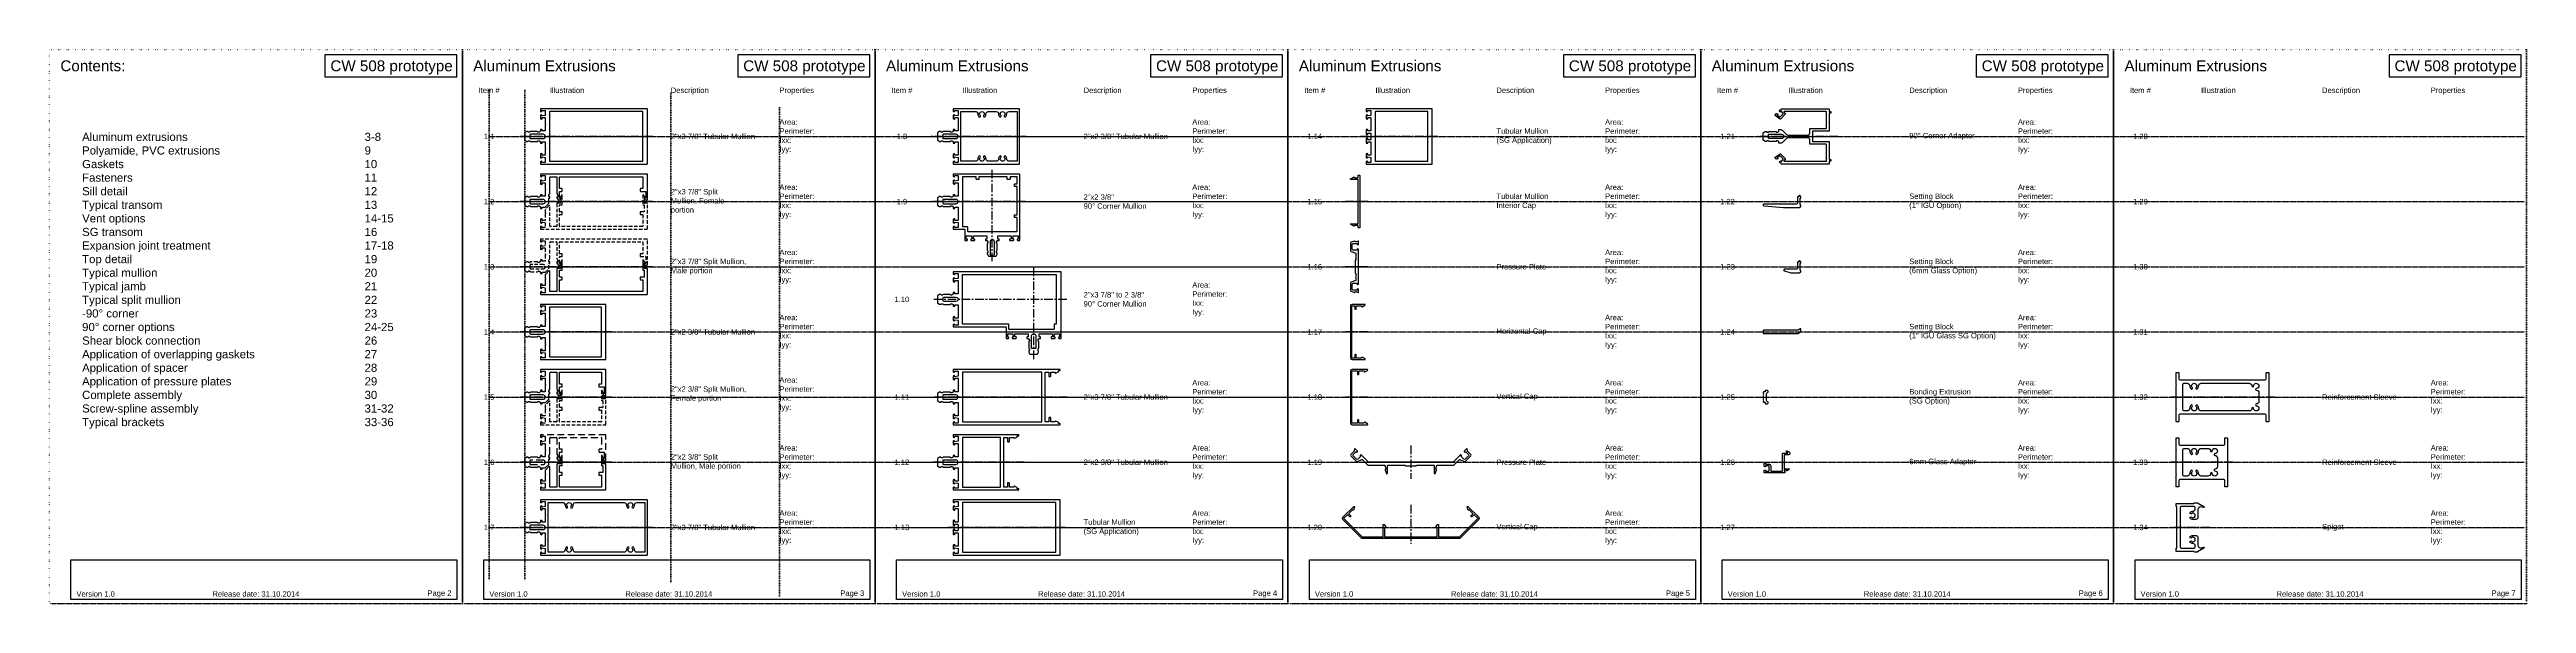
# Model space of a CAD drawing. Header units: millimetres. Extents: x -17234 to -8874, y -2869 to 1211.
# Drawn here: x -15714 to -13434, y 701 to 1211 of the extents above; entities that cross this region are included whole.
import ezdxf
from ezdxf.enums import TextEntityAlignment as Align

# ---------------------------------------------------------------- set-up
doc = ezdxf.new("R2010")
doc.units = ezdxf.units.MM
for name, pattern in [('ACAD_ISO07W100', [3, 0, -3]), ('CENTER', [50.8, 31.75, -6.35, 6.35, -6.35]), ('DASHED', [19.05, 12.7, -6.35])]:
    doc.linetypes.add(name, pattern=pattern)
doc.layers.get('Defpoints').update_dxf_attribs({"linetype": 'ACAD_ISO07W100', "true_color": 0x105689})
for name, color, linetype in [('Centerline', 6, 'CENTER'), ('Profile', 1, 'Continuous'), ('Profile View', 9, 'Continuous'), ('Text', 2, 'Continuous')]:
    doc.layers.add(name, color=color, linetype=linetype)
doc.styles.get("Standard").update_dxf_attribs({"font": 'arial.ttf'})

msp = doc.modelspace()

# ---------------------------------------------------------------- linework, layer by layer
at = {"layer": 'Centerline', "ltscale": 0.25}
for points in [[(-15159.062, 1130.761), (-15281.837, 1130.761)], [(-14815.487, 1130.761), (-14902.837, 1130.761)], [(-14436.487, 1130.761), (-14507.487, 1130.761)], [(-14068.232, 1130.761), (-14141.699, 1130.761)], [(-14846.537, 1015.814), (-14846.537, 1101.161)], [(-15159.062, 1070.761), (-15282.512, 1070.761)], [(-14816.137, 1070.761), (-14902.483, 1070.761)], [(-14500.794, 1070.761), (-14521.699, 1070.761)], [(-15159.062, 1010.761), (-15282.512, 1010.761)], [(-14808.437, 925.814), (-14808.437, 1011.161)], [(-14500.794, 1010.761), (-14521.699, 1010.761)], [(-14778.037, 980.761), (-14901.699, 980.761)], [(-15197.162, 950.761), (-15282.512, 950.761)], [(-14500.794, 950.761), (-14521.699, 950.761)], [(-15197.162, 890.761), (-15282.512, 890.761)], [(-14777.712, 890.761), (-14901.699, 890.761)], [(-14500.794, 890.761), (-14521.699, 890.761)], [(-13666.412, 890.761), (-13761.837, 890.761)], [(-14461.263, 846.126), (-14461.263, 815.395)], [(-15197.162, 830.761), (-15282.512, 830.761)], [(-14817.162, 830.761), (-14901.699, 830.761)], [(-13704.512, 830.761), (-13761.837, 830.761)], [(-14461.263, 791.422), (-14461.263, 755.691)], [(-15159.062, 770.761), (-15281.837, 770.761)], [(-14779.062, 770.761), (-14887.487, 770.761)], [(-13725.936, 770.761), (-13761.837, 770.761)]]:
    msp.add_lwpolyline(points, dxfattribs=at)
at = {"layer": 'Defpoints', "color": 1, "ltscale": 0.5}
for points in [[(-15714.331, 1210.761), (-15334.331, 1210.761), (-15334.331, 700.761), (-15714.331, 700.761), (-15714.331, 1210.761)], [(-15334.331, 1210.761), (-14954.331, 1210.761), (-14954.331, 700.761), (-15334.331, 700.761), (-15334.331, 1210.761)], [(-14954.331, 1210.761), (-14574.331, 1210.761), (-14574.331, 700.761), (-14954.331, 700.761), (-14954.331, 1210.761)], [(-14574.331, 1210.761), (-14194.331, 1210.761), (-14194.331, 700.761), (-14574.331, 700.761), (-14574.331, 1210.761)], [(-14194.331, 1210.761), (-13814.331, 1210.761), (-13814.331, 700.761), (-14194.331, 700.761), (-14194.331, 1210.761)], [(-13814.331, 1210.761), (-13434.331, 1210.761), (-13434.331, 700.761), (-13814.331, 700.761), (-13814.331, 1210.761)], [(-15309.723, 1173.261), (-15309.723, 720.901)], [(-15276.837, 1173.261), (-15276.837, 720.901)], [(-15142.465, 1170.674), (-15142.465, 718.314)], [(-15042.465, 1157.526), (-15042.465, 705.166)], [(-15309.723, 1130.761), (-14574.331, 1130.761)], [(-14929.723, 1130.761), (-13434.331, 1130.761)], [(-15309.723, 1070.761), (-14574.331, 1070.761)], [(-14929.723, 1070.761), (-13434.331, 1070.761)], [(-15309.723, 1010.761), (-14574.331, 1010.761)], [(-14929.723, 1010.761), (-13434.331, 1010.761)], [(-15309.723, 950.761), (-14574.331, 950.761)], [(-14929.723, 950.761), (-13434.331, 950.761)], [(-15309.723, 890.761), (-14574.331, 890.761)], [(-14929.723, 890.761), (-13434.331, 890.761)], [(-15309.723, 830.761), (-14574.331, 830.761)], [(-14929.723, 830.761), (-13434.331, 830.761)], [(-15309.723, 770.761), (-14574.331, 770.761)], [(-14929.723, 770.761), (-13434.331, 770.761)]]:
    msp.add_lwpolyline(points, dxfattribs=at)
at = {"layer": 'Profile', "ltscale": 0.5}
for points in [[(-15262.487, 1147.225, 0.33945974), (-15262.302, 1146.983), (-15261.302, 1146.716, 0.49313893), (-15260.987, 1146.957), (-15260.987, 1147.811, -0.19891223), (-15260.914, 1147.987, -0.19891237), (-15260.737, 1148.061), (-15258.237, 1148.061, -0.41421356), (-15257.987, 1147.811), (-15257.987, 1142.227), (-15257.633, 1141.873), (-15257.987, 1141.52, 0.00005914), (-15257.987, 1141.52), (-15257.987, 1136.011, -0.41421356), (-15258.237, 1135.761), (-15260.737, 1135.761, -0.41421356), (-15260.987, 1136.011), (-15260.987, 1136.861, 0.41421356), (-15261.237, 1137.111), (-15262.237, 1137.111, 0.41421356), (-15262.487, 1136.861), (-15262.487, 1135.622, -0.26794919), (-15262.612, 1135.406), (-15263.701, 1134.777, -0.1316525), (-15263.826, 1134.743), (-15264.714, 1134.743, -0.41421356), (-15264.964, 1134.993), (-15264.964, 1135.111, 0.41421356), (-15265.214, 1135.361), (-15271.337, 1135.361, 0.1316525), (-15271.462, 1135.327), (-15272.415, 1134.777, -0.1316525), (-15272.54, 1134.743), (-15273.428, 1134.743, -0.41421356), (-15273.678, 1134.993), (-15273.678, 1135.093, 0.41421356), (-15273.928, 1135.343), (-15274.855, 1135.343, 0.1316525), (-15274.98, 1135.31), (-15276.712, 1134.31, 0.26794919), (-15276.837, 1134.093), (-15276.837, 1131.114), (-15276.483, 1130.761), (-15276.837, 1130.407), (-15276.837, 1127.428, 0.26794919), (-15276.712, 1127.211), (-15274.98, 1126.211, 0.13165256), (-15274.855, 1126.178), (-15273.925, 1126.178, 0.41421356), (-15273.675, 1126.428), (-15273.675, 1126.528, -0.41421356), (-15273.425, 1126.778), (-15272.54, 1126.778, -0.1316525), (-15272.415, 1126.744), (-15271.462, 1126.194, 0.1316525), (-15271.337, 1126.161), (-15265.214, 1126.161, 0.41421356), (-15264.964, 1126.411), (-15264.964, 1126.528, -0.41421356), (-15264.714, 1126.778), (-15263.826, 1126.778, -0.1316525), (-15263.701, 1126.744), (-15262.612, 1126.116, -0.26794919), (-15262.487, 1125.899), (-15262.487, 1124.661, 0.41421356), (-15262.237, 1124.411), (-15261.237, 1124.411, 0.41421356), (-15260.987, 1124.661), (-15260.987, 1125.511, -0.41421356), (-15260.737, 1125.761), (-15258.237, 1125.761, -0.41421356), (-15257.987, 1125.511), (-15257.987, 1120.002, 0.00005913), (-15257.987, 1120.002), (-15257.633, 1119.648), (-15257.987, 1119.294), (-15257.987, 1113.711, -0.41421356), (-15258.237, 1113.461), (-15260.737, 1113.461, -0.41421356), (-15260.987, 1113.711), (-15260.987, 1114.664, 0.49314506), (-15261.302, 1114.906), (-15262.302, 1114.638, 0.16510078), (-15262.435, 1114.548, 0.16510067), (-15262.487, 1114.396), (-15262.487, 1111.375, 0.33945426), (-15262.302, 1111.133), (-15261.502, 1110.919, 0.49314543), (-15261.187, 1111.161), (-15261.187, 1111.711, -0.46630766), (-15260.893, 1111.957), (-15258.193, 1111.481, -0.36397023), (-15257.987, 1111.234), (-15257.987, 1107.111, -0.41421356), (-15258.237, 1106.861), (-15260.937, 1106.861, -0.41421356), (-15261.187, 1107.111), (-15261.187, 1107.661, 0.49314543), (-15261.502, 1107.902), (-15262.302, 1107.688, 0.33945426), (-15262.487, 1107.446), (-15262.487, 1105.611, 0.41421356), (-15262.237, 1105.361), (-15164.312, 1105.361, 0.41421356), (-15164.062, 1105.611), (-15164.062, 1105.611), (-15164.062, 1155.911, 0.41421356), (-15164.312, 1156.161), (-15262.237, 1156.161, 0.41421356), (-15262.487, 1155.911), (-15262.487, 1154.075, 0.33945426), (-15262.302, 1153.833), (-15261.502, 1153.619, 0.49314543), (-15261.187, 1153.861), (-15261.187, 1154.411, -0.41421356), (-15260.937, 1154.661), (-15258.237, 1154.661, -0.41421356), (-15257.987, 1154.411), (-15257.987, 1150.287, -0.36397023), (-15258.193, 1150.04), (-15260.893, 1149.564, -0.46630766), (-15261.187, 1149.811), (-15261.187, 1150.361, 0.49314543), (-15261.502, 1150.602), (-15262.302, 1150.388, 0.33945426), (-15262.487, 1150.146), (-15262.487, 1147.225, 0.33945993), (-15262.302, 1146.983)], [(-14859.799, 1151.509, 0.19132908), (-14858.779, 1148.945, 1), (-14857.625, 1150.035, -2.31959227), (-14854.499, 1150.035, 1), (-14853.344, 1148.945, 0.19144693), (-14852.324, 1151.511, -0.41418564), (-14850.174, 1153.661), (-14842.883, 1153.661, -0.41198193), (-14840.749, 1151.511, 0.19144932), (-14839.729, 1148.945, 1), (-14838.575, 1150.035, -2.31959227), (-14835.449, 1150.035, 1), (-14834.294, 1148.945, 0.191447), (-14833.274, 1151.511, -0.41418551), (-14831.124, 1153.661), (-14823.887, 1153.661, -0.41421356), (-14823.637, 1153.411), (-14823.637, 1108.111, -0.41421356), (-14823.887, 1107.861), (-14831.124, 1107.861, -0.41418551), (-14833.274, 1110.01, 0.191447), (-14834.294, 1112.576, 1), (-14835.449, 1111.486, -2.31959227), (-14838.575, 1111.486, 1), (-14839.729, 1112.576, 0.19144932), (-14840.749, 1110.01, -0.41198193), (-14842.883, 1107.861), (-14850.174, 1107.861, -0.41418551), (-14852.324, 1110.01, 0.19144682), (-14853.344, 1112.576, 1), (-14854.499, 1111.486, -2.31959227), (-14857.625, 1111.486, 1), (-14858.779, 1112.576, 0.19144651), (-14859.799, 1110.01, -0.41418538), (-14861.949, 1107.861), (-14875.237, 1107.861, -0.41421356), (-14875.487, 1108.111), (-14875.487, 1153.411, -0.41421356), (-14875.237, 1153.661), (-14861.949, 1153.661, -0.41418551), (-14859.799, 1151.511, -0.0000026), (-14859.799, 1151.511, 0.41198193), (-14861.933, 1153.661)], [(-14136.483, 1130.76), (-14136.837, 1131.114), (-14136.837, 1134.093, -0.26794907), (-14136.712, 1134.309), (-14134.98, 1135.309, -0.13165256), (-14134.855, 1135.343), (-14133.925, 1135.343, -0.41421358), (-14133.675, 1135.093), (-14133.675, 1134.993, 0.41421354), (-14133.425, 1134.743), (-14132.54, 1134.743, 0.1316525), (-14132.415, 1134.776), (-14131.462, 1135.327, -0.1316525), (-14131.337, 1135.36), (-14125.214, 1135.36, -0.41421356), (-14124.964, 1135.11), (-14124.964, 1134.993, 0.41421354), (-14124.714, 1134.743), (-14123.826, 1134.743, 0.1316525), (-14123.701, 1134.776), (-14122.612, 1135.405, 0.26794919), (-14122.487, 1135.622), (-14122.487, 1136.86, -0.41421358), (-14122.237, 1137.11), (-14120.696, 1137.11, -0.19891238), (-14119.459, 1136.598), (-14115.384, 1132.523, 0.19891236), (-14114.147, 1132.011), (-14095.832, 1132.011, 0.41421356), (-14094.082, 1133.761), (-14094.082, 1137.761, -0.41421358), (-14093.832, 1138.011), (-14078.982, 1138.011, 0.41421355), (-14078.732, 1138.261), (-14078.732, 1143.107), (-14078.378, 1143.461), (-14078.732, 1143.814), (-14078.732, 1153.41, 0.41421355), (-14078.982, 1153.66), (-14117.582, 1153.66, 0.60681493), (-14117.787, 1153.266), (-14116.589, 1151.555, -0.36397026), (-14116.617, 1151.235), (-14121.119, 1146.732, -0.36397023), (-14121.439, 1146.704), (-14126.014, 1149.908, -0.46630766), (-14126.047, 1150.289), (-14124.571, 1151.766, -0.33945426), (-14124.269, 1151.806), (-14123.552, 1151.391, -0.49314543), (-14123.5, 1150.998), (-14123.889, 1150.609, 0.46630766), (-14123.855, 1150.228), (-14121.61, 1148.655, 0.36397023), (-14121.289, 1148.683), (-14118.567, 1151.405, 0.36396735), (-14118.539, 1151.725), (-14120.112, 1153.971, 0.46630763), (-14120.493, 1154.005), (-14121.025, 1153.473, -0.49314543), (-14121.418, 1153.525), (-14121.832, 1154.242, -0.33945426), (-14121.793, 1154.544), (-14120.176, 1156.161), (-14076.232, 1156.161), (-14076.232, 1153.561), (-14074.732, 1153.561), (-14074.732, 1152.061), (-14076.232, 1152.061), (-14076.232, 1135.51), (-14091.332, 1135.51, 0.41421358), (-14091.582, 1135.26), (-14091.582, 1126.261, 0.41421358), (-14091.332, 1126.011), (-14076.232, 1126.011), (-14076.232, 1109.461), (-14074.732, 1109.461), (-14074.732, 1107.961), (-14076.232, 1107.961), (-14076.232, 1105.361), (-14120.176, 1105.361), (-14121.793, 1106.977, -0.33945426), (-14121.832, 1107.279), (-14121.418, 1107.996, -0.49314543), (-14121.025, 1108.048), (-14120.493, 1107.516, 0.46630763), (-14120.112, 1107.55), (-14118.539, 1109.796, 0.36396735), (-14118.567, 1110.116), (-14121.289, 1112.838, 0.36397023), (-14121.61, 1112.866), (-14123.855, 1111.293, 0.46630766), (-14123.889, 1110.912), (-14123.5, 1110.523, -0.49314543), (-14123.552, 1110.13), (-14124.269, 1109.716, -0.33945426), (-14124.571, 1109.755), (-14126.047, 1111.232, -0.46630766), (-14126.014, 1111.613), (-14121.439, 1114.817, -0.36397023), (-14121.119, 1114.789), (-14116.617, 1110.287, -0.36397026), (-14116.589, 1109.966), (-14117.787, 1108.255, 0.60681493), (-14117.582, 1107.861), (-14078.982, 1107.861, 0.41421355), (-14078.732, 1108.111), (-14078.732, 1117.707), (-14078.378, 1118.061), (-14078.732, 1118.414), (-14078.732, 1123.26, 0.41421355), (-14078.982, 1123.51), (-14093.832, 1123.51, -0.41421358), (-14094.082, 1123.76), (-14094.082, 1127.761, 0.41421356), (-14095.832, 1129.511), (-14114.147, 1129.511, 0.19891236), (-14115.384, 1128.998), (-14119.459, 1124.923, -0.19891238), (-14120.696, 1124.411), (-14122.237, 1124.411, -0.41421358), (-14122.487, 1124.661), (-14122.487, 1125.899, 0.26794919), (-14122.612, 1126.116), (-14123.701, 1126.745, 0.1316525), (-14123.826, 1126.778), (-14124.714, 1126.778, 0.41421354), (-14124.964, 1126.528), (-14124.964, 1126.411, -0.41421356), (-14125.214, 1126.161), (-14131.337, 1126.161, -0.1316525), (-14131.462, 1126.194), (-14132.415, 1126.745, 0.1316525), (-14132.54, 1126.778), (-14133.425, 1126.778, 0.41421354), (-14133.675, 1126.528), (-14133.675, 1126.428, -0.41421358), (-14133.925, 1126.178), (-14134.855, 1126.178, -0.13165256), (-14134.98, 1126.212), (-14136.712, 1127.212, -0.26794907), (-14136.837, 1127.428), (-14136.837, 1130.407), (-14136.483, 1130.761)], [(-15257.987, 1082.227), (-15257.987, 1082.227), (-15257.633, 1081.873), (-15257.987, 1081.52, 0.00005914), (-15257.987, 1081.52), (-15257.987, 1076.011, -0.41421356), (-15258.237, 1075.761), (-15260.737, 1075.761, -0.41421356), (-15260.987, 1076.011), (-15260.987, 1076.861, 0.41421356), (-15261.237, 1077.111), (-15262.237, 1077.111, 0.41421356), (-15262.487, 1076.861), (-15262.487, 1075.622, -0.26794919), (-15262.612, 1075.406), (-15263.701, 1074.777, -0.1316525), (-15263.826, 1074.743), (-15264.714, 1074.743, -0.41421356), (-15264.964, 1074.993), (-15264.964, 1075.111, 0.41421356), (-15265.214, 1075.361), (-15271.273, 1075.361, 0.1316525), (-15271.398, 1075.327), (-15272.351, 1074.777, -0.1316525), (-15272.476, 1074.743), (-15273.361, 1074.743, -0.41421356), (-15273.611, 1074.993), (-15273.611, 1075.093, 0.41421356), (-15273.861, 1075.343), (-15274.855, 1075.343, 0.13165256), (-15274.98, 1075.31), (-15276.712, 1074.31, 0.26794919), (-15276.837, 1074.093), (-15276.837, 1071.114), (-15276.483, 1070.761), (-15276.837, 1070.407), (-15276.837, 1067.428, 0.26794919), (-15276.712, 1067.211), (-15274.98, 1066.211, 0.1316525), (-15274.855, 1066.178), (-15273.861, 1066.178, 0.41421356), (-15273.611, 1066.428), (-15273.611, 1066.528, -0.41421356), (-15273.361, 1066.778), (-15272.473, 1066.778, -0.1316525), (-15272.348, 1066.744), (-15271.395, 1066.194, 0.1316525), (-15271.27, 1066.161), (-15265.214, 1066.161, 0.41421356), (-15264.964, 1066.411), (-15264.964, 1066.528, -0.41421356), (-15264.714, 1066.778), (-15263.826, 1066.778, -0.1316525), (-15263.701, 1066.744), (-15262.612, 1066.116, -0.26794919), (-15262.487, 1065.899), (-15262.487, 1064.661, 0.41421356), (-15262.237, 1064.411), (-15261.237, 1064.411, 0.41421356), (-15260.987, 1064.661), (-15260.987, 1065.511, -0.41421356), (-15260.737, 1065.761), (-15258.017, 1065.758, 0.19914272), (-15257.84, 1065.831), (-15254.81, 1068.861, 0.19891237), (-15254.737, 1069.038), (-15254.737, 1073.511, -0.38045613), (-15254.475, 1073.761), (-15253.987, 1073.761, 0.41421356), (-15253.737, 1074.011), (-15253.737, 1075.011, 0.41421356), (-15253.987, 1075.261), (-15254.475, 1075.261, -0.38045613), (-15254.737, 1075.511), (-15254.737, 1076.477, -0.13134739), (-15254.703, 1076.602), (-15253.77, 1078.218, 0.1316525), (-15253.737, 1078.343), (-15253.737, 1093.161, -0.41421356), (-15253.237, 1093.661), (-15247.637, 1093.661, -0.41421356), (-15247.387, 1093.411), (-15247.387, 1078.343, 0.13165111), (-15247.353, 1078.218), (-15246.42, 1076.602, -0.13134739), (-15246.387, 1076.477), (-15246.387, 1075.511, -0.4089228), (-15246.649, 1075.261), (-15247.137, 1075.261, 0.41421356), (-15247.387, 1075.011), (-15247.387, 1074.011, 0.41421356), (-15247.137, 1073.761), (-15246.637, 1073.761, -0.41421356), (-15246.387, 1073.511), (-15246.387, 1072.598, 0.41421356), (-15246.137, 1072.348), (-15244.887, 1072.348, 0.41421356), (-15243.887, 1073.348), (-15243.887, 1073.598, 0.41421356), (-15244.137, 1073.848), (-15244.637, 1073.848, -0.41421356), (-15244.887, 1074.098), (-15244.887, 1079.938, -0.41421356), (-15244.637, 1080.188), (-15242.649, 1080.188, 0.41421356), (-15242.399, 1080.438), (-15242.399, 1082.438, 0.41421356), (-15242.649, 1082.688), (-15244.637, 1082.688, -0.41421356), (-15244.887, 1082.938), (-15244.887, 1093.411, -0.41421356), (-15244.637, 1093.661), (-15168.312, 1093.661, -0.41421356), (-15168.062, 1093.411), (-15168.062, 1082.938, -0.41421356), (-15168.312, 1082.688), (-15170.312, 1082.688, 0.41421356), (-15170.562, 1082.438), (-15170.562, 1080.438, 0.41421356), (-15170.312, 1080.188), (-15165.812, 1080.188, -0.41421356), (-15165.562, 1079.938), (-15165.562, 1074.098, -0.41421356), (-15165.812, 1073.848), (-15166.312, 1073.848, 0.41421356), (-15166.562, 1073.598), (-15166.562, 1073.348, 0.41421356), (-15165.562, 1072.348), (-15164.312, 1072.348, 0.41421356), (-15164.062, 1072.598), (-15164.062, 1095.911, 0.41421356), (-15164.312, 1096.161), (-15262.237, 1096.161, 0.41421356), (-15262.487, 1095.911), (-15262.487, 1094.075, 0.33945426), (-15262.302, 1093.833), (-15261.502, 1093.619, 0.49314543), (-15261.187, 1093.861), (-15261.187, 1094.411, -0.41421356), (-15260.937, 1094.661), (-15258.237, 1094.661, -0.41421356), (-15257.987, 1094.411), (-15257.987, 1090.287, -0.36397023), (-15258.193, 1090.04), (-15260.893, 1089.564, -0.46630766), (-15261.187, 1089.811), (-15261.187, 1090.361, 0.49314543), (-15261.502, 1090.602), (-15262.302, 1090.388, 0.33945426), (-15262.487, 1090.146), (-15262.487, 1087.125, 0.16510067), (-15262.435, 1086.973, 0.16510078), (-15262.302, 1086.883), (-15261.302, 1086.615, 0.49314506), (-15260.987, 1086.857), (-15260.987, 1087.811, -0.41421356), (-15260.737, 1088.061), (-15258.237, 1088.061, -0.41421356), (-15257.987, 1087.811), (-15257.987, 1082.227)], [(-14871.937, 1035.061), (-14871.937, 1035.061, 0.41421356), (-14871.687, 1034.811), (-14869.851, 1034.811, 0.33945426), (-14869.61, 1034.996), (-14869.395, 1035.796, 0.49314543), (-14869.637, 1036.111), (-14870.187, 1036.111, -0.41421356), (-14870.437, 1036.361), (-14870.437, 1039.061, -0.41421356), (-14870.187, 1039.311), (-14866.063, 1039.311, -0.36397023), (-14865.817, 1039.104), (-14865.341, 1036.404, -0.46630766), (-14865.587, 1036.111), (-14866.137, 1036.111, 0.49314543), (-14866.378, 1035.796), (-14866.164, 1034.996, 0.33945426), (-14865.923, 1034.811), (-14863.001, 1034.811, 0.33945993), (-14862.76, 1034.996), (-14862.492, 1035.996, 0.49313893), (-14862.733, 1036.311), (-14863.587, 1036.311, -0.19891223), (-14863.764, 1036.384, -0.19891237), (-14863.837, 1036.561), (-14863.837, 1039.061, -0.41421356), (-14863.587, 1039.311), (-14858.078, 1039.311), (-14857.724, 1039.664), (-14857.371, 1039.311), (-14851.789, 1039.311, -0.413954), (-14851.539, 1039.061), (-14851.537, 1036.561, -0.41421356), (-14851.787, 1036.311), (-14852.637, 1036.311, 0.41421356), (-14852.887, 1036.061), (-14852.887, 1035.061, 0.41421356), (-14852.637, 1034.811), (-14851.398, 1034.811, -0.26794919), (-14851.182, 1034.686), (-14850.553, 1033.596, -0.1316525), (-14850.52, 1033.471), (-14850.52, 1032.584, -0.41421356), (-14850.77, 1032.334), (-14850.887, 1032.334, 0.41421356), (-14851.137, 1032.084), (-14851.137, 1026.028, 0.1316525), (-14851.103, 1025.903), (-14850.553, 1024.949, -0.1316525), (-14850.52, 1024.824), (-14850.52, 1023.937, -0.41421356), (-14850.77, 1023.687), (-14850.87, 1023.687, 0.41421356), (-14851.12, 1023.437), (-14851.12, 1022.443, 0.1316525), (-14851.086, 1022.318), (-14850.086, 1020.586, 0.26794919), (-14849.87, 1020.461), (-14846.89, 1020.461), (-14846.537, 1020.814), (-14846.183, 1020.461), (-14843.204, 1020.461, 0.26794919), (-14842.988, 1020.586), (-14841.988, 1022.318, 0.13165256), (-14841.954, 1022.443), (-14841.954, 1023.437, 0.41421356), (-14842.204, 1023.687), (-14842.304, 1023.687, -0.41421356), (-14842.554, 1023.937), (-14842.554, 1024.821, -0.1316525), (-14842.521, 1024.946), (-14841.97, 1025.899, 0.1316525), (-14841.937, 1026.024), (-14841.937, 1032.084, 0.41421356), (-14842.187, 1032.334), (-14842.304, 1032.334, -0.41421356), (-14842.554, 1032.584), (-14842.554, 1033.471, -0.1316525), (-14842.521, 1033.596), (-14841.892, 1034.686, -0.26794919), (-14841.675, 1034.811), (-14840.437, 1034.811, 0.41421356), (-14840.187, 1035.061), (-14840.187, 1036.061, 0.41421356), (-14840.437, 1036.311), (-14841.287, 1036.311, -0.41421356), (-14841.537, 1036.561), (-14841.537, 1039.061, -0.41421356), (-14841.287, 1039.311), (-14835.703, 1039.311), (-14835.349, 1039.664), (-14834.996, 1039.311), (-14829.487, 1039.311, -0.41421356), (-14829.237, 1039.061), (-14829.237, 1036.561, -0.41421356), (-14829.487, 1036.311), (-14830.34, 1036.311, 0.49314506), (-14830.582, 1035.996), (-14830.314, 1034.996, 0.16510078), (-14830.225, 1034.862, 0.16510067), (-14830.073, 1034.811), (-14827.151, 1034.811, 0.33945426), (-14826.91, 1034.996), (-14826.695, 1035.796, 0.49314543), (-14826.937, 1036.111), (-14827.487, 1036.111, -0.46630766), (-14827.733, 1036.404), (-14827.257, 1039.104, -0.36397023), (-14827.011, 1039.311), (-14822.887, 1039.311, -0.41421356), (-14822.637, 1039.061), (-14822.637, 1036.361, -0.41421356), (-14822.887, 1036.111), (-14823.437, 1036.111, 0.49314543), (-14823.678, 1035.796), (-14823.464, 1034.996, 0.33945426), (-14823.223, 1034.811), (-14821.387, 1034.811, 0.41421356), (-14821.137, 1035.061), (-14821.137, 1035.061), (-14821.137, 1095.911, 0.41421356), (-14821.387, 1096.161), (-14882.237, 1096.161, 0.41421356), (-14882.487, 1095.911), (-14882.487, 1094.075, 0.33945426), (-14882.302, 1093.833), (-14881.502, 1093.619, 0.49314543), (-14881.187, 1093.861), (-14881.187, 1094.411, -0.41421356), (-14880.937, 1094.661), (-14878.237, 1094.661, -0.41421356), (-14877.987, 1094.411), (-14877.987, 1090.287, -0.36397023), (-14878.193, 1090.04), (-14880.893, 1089.564, -0.46630766), (-14881.187, 1089.811), (-14881.187, 1090.361, 0.49314543), (-14881.502, 1090.602), (-14882.302, 1090.388, 0.33945426), (-14882.487, 1090.146), (-14882.487, 1087.225, 0.33945993), (-14882.302, 1086.983), (-14882.302, 1086.983, 0.00002511), (-14882.302, 1086.983), (-14881.302, 1086.716, 0.49314506), (-14880.987, 1086.957), (-14880.987, 1087.811, -0.41421356), (-14880.737, 1088.061), (-14878.237, 1088.061, -0.41421356), (-14877.987, 1087.811), (-14877.987, 1082.302), (-14877.633, 1081.948), (-14877.987, 1081.594), (-14877.987, 1076.011, -0.41421356), (-14878.237, 1075.761), (-14880.737, 1075.761, -0.41421356), (-14880.987, 1076.011), (-14880.987, 1076.861, 0.41421356), (-14881.237, 1077.111), (-14882.237, 1077.111, 0.41421356), (-14882.487, 1076.861), (-14882.487, 1075.622, -0.26794919), (-14882.612, 1075.406), (-14883.701, 1074.777, -0.1316525), (-14883.826, 1074.743), (-14884.714, 1074.743, -0.41421356), (-14884.964, 1074.993), (-14884.964, 1075.111, 0.41421356), (-14885.214, 1075.361), (-14891.273, 1075.361, 0.1316525), (-14891.398, 1075.327), (-14892.351, 1074.777, -0.1316525), (-14892.476, 1074.743), (-14893.361, 1074.743, -0.41421356), (-14893.611, 1074.993), (-14893.611, 1075.093, 0.41421356), (-14893.861, 1075.343), (-14894.855, 1075.343, 0.13165256), (-14894.98, 1075.31), (-14896.712, 1074.31, 0.26794919), (-14896.837, 1074.093), (-14896.837, 1071.114), (-14896.483, 1070.761), (-14896.837, 1070.407), (-14896.837, 1067.428, 0.26794919), (-14896.712, 1067.211), (-14894.98, 1066.211, 0.1316525), (-14894.855, 1066.178), (-14893.861, 1066.178, 0.41421356), (-14893.611, 1066.428), (-14893.611, 1066.528, -0.41421356), (-14893.361, 1066.778), (-14892.473, 1066.778, -0.1316525), (-14892.348, 1066.744), (-14891.395, 1066.194, 0.1316525), (-14891.27, 1066.161), (-14885.214, 1066.161, 0.41421356), (-14884.964, 1066.411), (-14884.964, 1066.528, -0.41421356), (-14884.714, 1066.778), (-14883.826, 1066.778, -0.1316525), (-14883.701, 1066.744), (-14882.612, 1066.116, -0.26794919), (-14882.487, 1065.899), (-14882.487, 1064.661, 0.41421356), (-14882.237, 1064.411), (-14881.237, 1064.411, 0.41421356), (-14880.987, 1064.661), (-14880.987, 1065.511, -0.41421356), (-14880.737, 1065.761), (-14878.237, 1065.758, -0.413954), (-14877.987, 1065.508), (-14877.987, 1059.927), (-14877.633, 1059.573), (-14877.987, 1059.22), (-14877.987, 1053.711, -0.41421356), (-14878.237, 1053.461), (-14880.737, 1053.461, -0.41421356), (-14880.987, 1053.711), (-14880.987, 1054.564, 0.49314506), (-14881.302, 1054.806), (-14882.302, 1054.538, 0.16510078), (-14882.435, 1054.448, 0.16510067), (-14882.487, 1054.296), (-14882.487, 1051.375, 0.33945426), (-14882.302, 1051.133), (-14881.502, 1050.919, 0.49314543), (-14881.187, 1051.161), (-14881.187, 1051.711, -0.46630766), (-14880.893, 1051.957), (-14878.193, 1051.481, -0.36397023), (-14877.987, 1051.234), (-14877.987, 1047.111, -0.41421356), (-14878.237, 1046.861), (-14880.937, 1046.861, -0.41421356), (-14881.187, 1047.111), (-14881.187, 1047.661, 0.49314543), (-14881.502, 1047.902), (-14882.302, 1047.688, 0.33945426), (-14882.487, 1047.446), (-14882.487, 1045.611, 0.41421356), (-14882.237, 1045.361), (-14872.187, 1045.361, -0.41421356), (-14871.937, 1045.111), (-14871.937, 1035.061)], [(-14118.337, 1065.288, 0.02182008), (-14118.315, 1065.287), (-14103.795, 1065.287, 0.1316525), (-14103.67, 1065.321), (-14102.312, 1066.105, 0.26794919), (-14102.187, 1066.321), (-14102.187, 1067.239, 0.26794919), (-14102.312, 1067.455), (-14102.812, 1067.744, -0.26794919), (-14102.937, 1067.961), (-14102.937, 1073.56, -0.26794919), (-14102.812, 1073.777), (-14102.312, 1074.066, 0.26794919), (-14102.187, 1074.282), (-14102.187, 1075.2, 0.26794919), (-14102.312, 1075.416), (-14103.763, 1076.254, 0.6068149), (-14104.137, 1076.016), (-14104.076, 1075.322, -0.44001053), (-14104.325, 1075.05), (-14105.187, 1075.05, 0.41421356), (-14105.437, 1074.8), (-14105.437, 1069.401, -0.41421356), (-14106.437, 1068.401), (-14136.587, 1068.401, 0.41421356), (-14136.837, 1068.151), (-14136.837, 1067.365, 0.38887873), (-14136.38, 1066.867), (-14118.337, 1065.288)], [(-14873.987, 1003.41, -0.41421356), (-14873.737, 1003.66), (-14787.962, 1003.66, -0.41421356), (-14787.712, 1003.41), (-14787.712, 958.11, -0.41421356), (-14787.962, 957.86), (-14789.437, 957.86, 0.41421356), (-14789.687, 957.61), (-14789.687, 953.36, -0.41421356), (-14789.937, 953.11), (-14831.087, 953.11, -0.41421356), (-14831.337, 953.36), (-14831.337, 957.61, 0.41421356), (-14831.587, 957.86), (-14873.737, 957.86, -0.41421356), (-14873.987, 958.11), (-14873.987, 1003.41), (-14873.987, 1003.41)], [(-15262.487, 967.225, 0.33945974), (-15262.302, 966.983), (-15261.302, 966.716, 0.49313893), (-15260.987, 966.957), (-15260.987, 967.811, -0.19891223), (-15260.914, 967.987, -0.19891237), (-15260.737, 968.061), (-15258.237, 968.061, -0.41421356), (-15257.987, 967.811), (-15257.987, 962.227), (-15257.633, 961.873), (-15257.987, 961.52, 0.00005914), (-15257.987, 961.52), (-15257.987, 956.011, -0.41421356), (-15258.237, 955.761), (-15260.737, 955.761, -0.41421356), (-15260.987, 956.011), (-15260.987, 956.861, 0.41421356), (-15261.237, 957.111), (-15262.237, 957.111, 0.41421356), (-15262.487, 956.861), (-15262.487, 955.622, -0.26794919), (-15262.612, 955.406), (-15263.701, 954.777, -0.1316525), (-15263.826, 954.743), (-15264.714, 954.743, -0.41421356), (-15264.964, 954.993), (-15264.964, 955.111, 0.41421356), (-15265.214, 955.361), (-15271.337, 955.361, 0.1316525), (-15271.462, 955.327), (-15272.415, 954.777, -0.1316525), (-15272.54, 954.743), (-15273.428, 954.743, -0.41421356), (-15273.678, 954.993), (-15273.678, 955.093, 0.41421356), (-15273.928, 955.343), (-15274.855, 955.343, 0.1316525), (-15274.98, 955.31), (-15276.712, 954.31, 0.26794919), (-15276.837, 954.093), (-15276.837, 951.114), (-15276.483, 950.761), (-15276.837, 950.407), (-15276.837, 947.428, 0.26794919), (-15276.712, 947.211), (-15274.98, 946.211, 0.13165256), (-15274.855, 946.178), (-15273.925, 946.178, 0.41421356), (-15273.675, 946.428), (-15273.675, 946.528, -0.41421356), (-15273.425, 946.778), (-15272.54, 946.778, -0.1316525), (-15272.415, 946.744), (-15271.462, 946.194, 0.1316525), (-15271.337, 946.161), (-15265.214, 946.161, 0.41421356), (-15264.964, 946.411), (-15264.964, 946.528, -0.41421356), (-15264.714, 946.778), (-15263.826, 946.778, -0.1316525), (-15263.701, 946.744), (-15262.612, 946.116, -0.26794919), (-15262.487, 945.899), (-15262.487, 944.661, 0.41421356), (-15262.237, 944.411), (-15261.237, 944.411, 0.41421356), (-15260.987, 944.661), (-15260.987, 945.511, -0.41421356), (-15260.737, 945.761), (-15258.237, 945.761, -0.41421356), (-15257.987, 945.511), (-15257.987, 940.002, 0.00005913), (-15257.987, 940.002), (-15257.633, 939.648), (-15257.987, 939.294), (-15257.987, 933.711, -0.41421356), (-15258.237, 933.461), (-15260.737, 933.461, -0.41421356), (-15260.987, 933.711), (-15260.987, 934.664, 0.49314506), (-15261.302, 934.906), (-15262.302, 934.638, 0.16510078), (-15262.435, 934.548, 0.16510067), (-15262.487, 934.396), (-15262.487, 931.375, 0.33945426), (-15262.302, 931.133), (-15261.502, 930.919, 0.49314543), (-15261.187, 931.161), (-15261.187, 931.711, -0.46630766), (-15260.893, 931.957), (-15258.193, 931.481, -0.36397023), (-15257.987, 931.234), (-15257.987, 927.111, -0.41421356), (-15258.237, 926.861), (-15260.937, 926.861, -0.41421356), (-15261.187, 927.111), (-15261.187, 927.661, 0.49314543), (-15261.502, 927.902), (-15262.302, 927.688, 0.33945426), (-15262.487, 927.446), (-15262.487, 925.611, 0.41421356), (-15262.237, 925.361), (-15202.412, 925.361, 0.41421356), (-15202.162, 925.611), (-15202.162, 925.611), (-15202.162, 975.911, 0.41421356), (-15202.412, 976.161), (-15262.237, 976.161, 0.41421356), (-15262.487, 975.911), (-15262.487, 974.075, 0.33945426), (-15262.302, 973.833), (-15261.502, 973.619, 0.49314543), (-15261.187, 973.861), (-15261.187, 974.411, -0.41421356), (-15260.937, 974.661), (-15258.237, 974.661, -0.41421356), (-15257.987, 974.411), (-15257.987, 970.287, -0.36397023), (-15258.193, 970.04), (-15260.893, 969.564, -0.46630766), (-15261.187, 969.811), (-15261.187, 970.361, 0.49314543), (-15261.502, 970.602), (-15262.302, 970.388, 0.33945426), (-15262.487, 970.146), (-15262.487, 967.225, 0.33945993), (-15262.302, 966.983)], [(-15257.987, 902.227), (-15257.987, 902.227), (-15257.633, 901.873), (-15257.987, 901.52, 0.00005914), (-15257.987, 901.52), (-15257.987, 896.011, -0.41421356), (-15258.237, 895.761), (-15260.737, 895.761, -0.41421356), (-15260.987, 896.011), (-15260.987, 896.861, 0.41421356), (-15261.237, 897.111), (-15262.237, 897.111, 0.41421356), (-15262.487, 896.861), (-15262.487, 895.622, -0.26794919), (-15262.612, 895.406), (-15263.701, 894.777, -0.1316525), (-15263.826, 894.743), (-15264.714, 894.743, -0.41421356), (-15264.964, 894.993), (-15264.964, 895.111, 0.41421356), (-15265.214, 895.361), (-15271.273, 895.361, 0.1316525), (-15271.398, 895.327), (-15272.351, 894.777, -0.1316525), (-15272.476, 894.743), (-15273.361, 894.743, -0.41421356), (-15273.611, 894.993), (-15273.611, 895.093, 0.41421356), (-15273.861, 895.343), (-15274.855, 895.343, 0.13165256), (-15274.98, 895.31), (-15276.712, 894.31, 0.26794919), (-15276.837, 894.093), (-15276.837, 891.114), (-15276.483, 890.761), (-15276.837, 890.407), (-15276.837, 887.428, 0.26794919), (-15276.712, 887.211), (-15274.98, 886.211, 0.1316525), (-15274.855, 886.178), (-15273.861, 886.178, 0.41421356), (-15273.611, 886.428), (-15273.611, 886.528, -0.41421356), (-15273.361, 886.778), (-15272.473, 886.778, -0.1316525), (-15272.348, 886.744), (-15271.395, 886.194, 0.1316525), (-15271.27, 886.161), (-15265.214, 886.161, 0.41421356), (-15264.964, 886.411), (-15264.964, 886.528, -0.41421356), (-15264.714, 886.778), (-15263.826, 886.778, -0.1316525), (-15263.701, 886.744), (-15262.612, 886.116, -0.26794919), (-15262.487, 885.899), (-15262.487, 884.661, 0.41421356), (-15262.237, 884.411), (-15261.237, 884.411, 0.41421356), (-15260.987, 884.661), (-15260.987, 885.511, -0.41421356), (-15260.737, 885.761), (-15258.017, 885.758, 0.19914272), (-15257.84, 885.831), (-15254.81, 888.861, 0.19891237), (-15254.737, 889.038), (-15254.737, 893.511, -0.38045613), (-15254.475, 893.761), (-15253.987, 893.761, 0.41421356), (-15253.737, 894.011), (-15253.737, 895.011, 0.41421356), (-15253.987, 895.261), (-15254.475, 895.261, -0.38045613), (-15254.737, 895.511), (-15254.737, 896.477, -0.13134739), (-15254.703, 896.602), (-15253.77, 898.218, 0.1316525), (-15253.737, 898.343), (-15253.737, 913.161, -0.41421356), (-15253.237, 913.661), (-15247.637, 913.661, -0.41421356), (-15247.387, 913.411), (-15247.387, 898.343, 0.13165111), (-15247.353, 898.218), (-15246.42, 896.602, -0.13134739), (-15246.387, 896.477), (-15246.387, 895.511, -0.4089228), (-15246.649, 895.261), (-15247.137, 895.261, 0.41421356), (-15247.387, 895.011), (-15247.387, 894.011, 0.41421356), (-15247.137, 893.761), (-15246.637, 893.761, -0.41421356), (-15246.387, 893.511), (-15246.387, 892.598, 0.41421356), (-15246.137, 892.348), (-15244.887, 892.348, 0.41421356), (-15243.887, 893.348), (-15243.887, 893.598, 0.41421356), (-15244.137, 893.848), (-15244.637, 893.848, -0.41421356), (-15244.887, 894.098), (-15244.887, 899.938, -0.41421356), (-15244.637, 900.188), (-15242.649, 900.188, 0.41421356), (-15242.399, 900.438), (-15242.399, 902.438, 0.41421356), (-15242.649, 902.688), (-15244.637, 902.688, -0.41421356), (-15244.887, 902.938), (-15244.887, 913.411, -0.41421356), (-15244.637, 913.661), (-15206.412, 913.661, -0.41421356), (-15206.162, 913.411), (-15206.162, 902.938, -0.41421356), (-15206.412, 902.688), (-15208.412, 902.688, 0.41421356), (-15208.662, 902.438), (-15208.662, 900.438, 0.41421356), (-15208.412, 900.188), (-15203.912, 900.188, -0.41421356), (-15203.662, 899.938), (-15203.662, 894.098, -0.41421356), (-15203.912, 893.848), (-15204.412, 893.848, 0.41421356), (-15204.662, 893.598), (-15204.662, 893.348, 0.41421356), (-15203.662, 892.348), (-15202.412, 892.348, 0.41421356), (-15202.162, 892.598), (-15202.162, 915.911, 0.41421356), (-15202.412, 916.161), (-15262.237, 916.161, 0.41421356), (-15262.487, 915.911), (-15262.487, 914.075, 0.33945426), (-15262.302, 913.833), (-15261.502, 913.619, 0.49314543), (-15261.187, 913.861), (-15261.187, 914.411, -0.41421356), (-15260.937, 914.661), (-15258.237, 914.661, -0.41421356), (-15257.987, 914.411), (-15257.987, 910.287, -0.36397023), (-15258.193, 910.04), (-15260.893, 909.564, -0.46630766), (-15261.187, 909.811), (-15261.187, 910.361, 0.49314543), (-15261.502, 910.602), (-15262.302, 910.388, 0.33945426), (-15262.487, 910.146), (-15262.487, 907.125, 0.16510067), (-15262.435, 906.973, 0.16510078), (-15262.302, 906.883), (-15261.302, 906.615, 0.49314506), (-15260.987, 906.857), (-15260.987, 907.811, -0.41421356), (-15260.737, 908.061), (-15258.237, 908.061, -0.41421356), (-15257.987, 907.811), (-15257.987, 902.227)], [(-14136.037, 829.946, -0.41421356), (-14135.787, 830.196), (-14134.987, 830.196, -0.41421341), (-14134.737, 829.946), (-14134.737, 829.361, 0.19891223), (-14134.664, 829.184, 0.19891237), (-14134.487, 829.111), (-14131.787, 829.111, -0.41421356), (-14130.037, 827.361), (-14130.037, 822.761, 0.41421356), (-14129.787, 822.511), (-14119.487, 822.511, 0.41421356), (-14119.237, 822.761), (-14119.237, 838.761, -0.41421356), (-14118.987, 839.011), (-14114.519, 839.011, 0.76732699), (-14114.394, 839.477), (-14115.312, 840.007, -0.26794919), (-14115.437, 840.223), (-14115.437, 841.032), (-14115.437, 841.032, -0.57735027), (-14115.062, 841.248), (-14112.787, 839.935, -0.26794919), (-14112.537, 839.502), (-14112.537, 838.511, -0.41421356), (-14113.537, 837.511), (-14117.487, 837.511, 0.41421356), (-14117.737, 837.261), (-14117.737, 825.111, 0.41421356), (-14117.487, 824.861), (-14113.375, 824.861, -0.83909963), (-14113.17, 823.697), (-14115.151, 822.976, -0.52056705), (-14115.487, 823.211), (-14115.487, 823.411, 0.41421356), (-14115.737, 823.661), (-14117.487, 823.661, 0.41421356), (-14117.737, 823.411), (-14117.737, 822.761, 0.41421356), (-14117.487, 822.511), (-14117.237, 822.511, -0.41421356), (-14116.987, 822.261), (-14116.987, 821.261, -0.41421356), (-14117.237, 821.011), (-14135.787, 821.011, -0.41421356), (-14136.037, 821.261), (-14136.037, 823.096, -0.33945426), (-14135.852, 823.338), (-14135.052, 823.552, -0.49314543), (-14134.737, 823.311), (-14134.737, 822.761, 0.41421356), (-14134.487, 822.511), (-14131.787, 822.511, 0.41421356), (-14131.537, 822.761), (-14131.537, 827.361, 0.41421356), (-14131.787, 827.611), (-14134.487, 827.611, 0.41424008), (-14134.737, 827.361), (-14134.737, 826.811, -0.49314543), (-14135.052, 826.569), (-14135.852, 826.783, -0.33945426), (-14136.037, 827.025), (-14136.037, 829.946, -0.33945993), (-14135.852, 830.188)], [(-13718.729, 834.69), (-13718.731, 826.832, -0.41371673), (-13721.117, 824.442, 0.99783373), (-13721.123, 822.855, -2.39462088), (-13723.55, 820.428, 0.99854819), (-13725.137, 820.421, -0.41410908), (-13727.526, 818.031), (-13733.773, 818.029, -0.41421356), (-13736.186, 820.442, 0.197411), (-13737.342, 823.254, 1), (-13738.471, 822.138, -2.39462088), (-13741.903, 822.138, 1), (-13743.032, 823.254, 0.19741099), (-13744.187, 820.442, -0.41421356), (-13746.6, 818.029), (-13749.637, 818.029, -0.41421356), (-13750.637, 819.029), (-13750.637, 842.492, -0.41421356), (-13749.637, 843.492), (-13746.6, 843.492, -0.41421356), (-13744.187, 841.079, 0.19741099), (-13743.032, 838.267, 1), (-13741.903, 839.383, -2.39462088), (-13738.471, 839.383, 1), (-13737.342, 838.267, 0.197411), (-13736.186, 841.079, -0.41421356), (-13733.773, 843.492), (-13727.532, 843.486, -0.41441511), (-13725.137, 841.099, 0.99783281), (-13723.55, 841.093, -2.39462088), (-13721.123, 838.666, 0.99718232), (-13721.118, 837.079, -0.41445424), (-13718.729, 834.687)], [(-15239.799, 791.509, 0.19132908), (-15238.779, 788.945, 1), (-15237.625, 790.035, -2.31959227), (-15234.499, 790.035, 1), (-15233.344, 788.945, 0.19144693), (-15232.324, 791.511, -0.41418564), (-15230.174, 793.661), (-15185.458, 793.661, -0.41198193), (-15183.324, 791.511, 0.19144932), (-15182.304, 788.945, 1), (-15181.15, 790.035, -2.31959227), (-15178.024, 790.035, 1), (-15176.869, 788.945, 0.191447), (-15175.849, 791.511, -0.41418551), (-15173.699, 793.661), (-15166.462, 793.661, -0.41421356), (-15166.212, 793.411), (-15166.212, 748.111, -0.41421356), (-15166.462, 747.861), (-15173.699, 747.861, -0.41418551), (-15175.849, 750.01, 0.191447), (-15176.869, 752.576, 1), (-15178.024, 751.486, -2.31959227), (-15181.15, 751.486, 1), (-15182.304, 752.576, 0.19144932), (-15183.324, 750.01, -0.41198193), (-15185.458, 747.861), (-15230.174, 747.861, -0.41418551), (-15232.324, 750.01, 0.19144682), (-15233.344, 752.576, 1), (-15234.499, 751.486, -2.31959227), (-15237.625, 751.486, 1), (-15238.779, 752.576, 0.19144651), (-15239.799, 750.01, -0.41418538), (-15241.949, 747.861), (-15255.237, 747.861, -0.41421356), (-15255.487, 748.111), (-15255.487, 793.411, -0.41421356), (-15255.237, 793.661), (-15241.949, 793.661, -0.41418551), (-15239.799, 791.511, -0.0000026), (-15239.799, 791.511, 0.41198193), (-15241.933, 793.661)]]:
    msp.add_lwpolyline(points, format="xyb", dxfattribs=at)
for points in [[(-15253.987, 1108.111, 0.41421356), (-15253.737, 1107.861), (-15168.312, 1107.861, 0.41421356), (-15168.062, 1108.111), (-15168.062, 1153.411, 0.41421356), (-15168.312, 1153.661), (-15253.737, 1153.661, 0.41421356), (-15253.987, 1153.411), (-15253.987, 1108.111)], [(-14877.987, 1142.302), (-14877.633, 1141.948), (-14877.987, 1141.594), (-14877.987, 1136.013, -0.413954), (-14878.237, 1135.763), (-14880.737, 1135.761, -0.41421356), (-14880.987, 1136.011), (-14880.987, 1136.861, 0.41421356), (-14881.237, 1137.111), (-14882.237, 1137.111, 0.41421356), (-14882.487, 1136.861), (-14882.487, 1135.622, -0.26794919), (-14882.612, 1135.406), (-14883.701, 1134.777, -0.1316525), (-14883.826, 1134.743), (-14884.714, 1134.743, -0.41421356), (-14884.964, 1134.993), (-14884.964, 1135.111, 0.41421356), (-14885.214, 1135.361), (-14891.27, 1135.361, 0.1316525), (-14891.395, 1135.327), (-14892.348, 1134.777, -0.1316525), (-14892.473, 1134.743), (-14893.361, 1134.743, -0.41421356), (-14893.611, 1134.993), (-14893.611, 1135.093, 0.41421356), (-14893.861, 1135.343), (-14894.855, 1135.343, 0.1316525), (-14894.98, 1135.31), (-14896.712, 1134.31, 0.26794919), (-14896.837, 1134.093), (-14896.837, 1131.114), (-14896.483, 1130.761), (-14896.837, 1130.407), (-14896.837, 1127.428, 0.26794919), (-14896.712, 1127.211), (-14894.98, 1126.211, 0.13165256), (-14894.855, 1126.178), (-14893.861, 1126.178, 0.41421356), (-14893.611, 1126.428), (-14893.611, 1126.528, -0.41421356), (-14893.361, 1126.778), (-14892.476, 1126.778, -0.1316525), (-14892.351, 1126.744), (-14891.398, 1126.194, 0.1316525), (-14891.273, 1126.161), (-14885.214, 1126.161, 0.41421356), (-14884.964, 1126.411), (-14884.964, 1126.528, -0.41421356), (-14884.714, 1126.778), (-14883.826, 1126.778, -0.1316525), (-14883.701, 1126.744), (-14882.612, 1126.116, -0.26794919), (-14882.487, 1125.899), (-14882.487, 1124.661, 0.41421356), (-14882.237, 1124.411), (-14881.237, 1124.411, 0.41421356), (-14880.987, 1124.661), (-14880.987, 1125.511, -0.41421356), (-14880.737, 1125.761), (-14878.237, 1125.761, -0.41421356), (-14877.987, 1125.511), (-14877.987, 1119.927), (-14877.633, 1119.573), (-14877.987, 1119.22), (-14877.987, 1113.711, -0.41421356), (-14878.237, 1113.461), (-14880.737, 1113.461, -0.41421356), (-14880.987, 1113.711), (-14880.987, 1114.564, 0.49314506), (-14881.302, 1114.806), (-14882.302, 1114.538), (-14882.302, 1114.538, 0.33945438), (-14882.487, 1114.296), (-14882.487, 1111.375, 0.33945426), (-14882.302, 1111.133), (-14881.502, 1110.919, 0.49314543), (-14881.187, 1111.161), (-14881.187, 1111.711, -0.46630766), (-14880.893, 1111.957), (-14878.193, 1111.481, -0.36397023), (-14877.987, 1111.234), (-14877.987, 1107.111, -0.41421356), (-14878.237, 1106.861), (-14880.937, 1106.861, -0.41421356), (-14881.187, 1107.111), (-14881.187, 1107.661, 0.49314543), (-14881.502, 1107.902), (-14882.302, 1107.688, 0.33945426), (-14882.487, 1107.446), (-14882.487, 1105.611, 0.41421356), (-14882.237, 1105.361), (-14821.737, 1105.361, 0.41421356), (-14821.487, 1105.611), (-14821.487, 1105.611), (-14821.487, 1155.911, 0.41421356), (-14821.737, 1156.161), (-14882.237, 1156.161, 0.41421356), (-14882.487, 1155.911), (-14882.487, 1154.075, 0.33945426), (-14882.302, 1153.833), (-14881.502, 1153.619, 0.49314543), (-14881.187, 1153.861), (-14881.187, 1154.411, -0.41421356), (-14880.937, 1154.661), (-14878.237, 1154.661, -0.41421356), (-14877.987, 1154.411), (-14877.987, 1150.287, -0.36397023), (-14878.193, 1150.04), (-14880.893, 1149.564, -0.46630766), (-14881.187, 1149.811), (-14881.187, 1150.361, 0.49314543), (-14881.502, 1150.602), (-14882.302, 1150.388, 0.33945426), (-14882.487, 1150.146), (-14882.487, 1147.225, 0.33945974), (-14882.302, 1146.983), (-14881.302, 1146.716, 0.49313893), (-14880.987, 1146.957), (-14880.987, 1147.811, -0.19891223), (-14880.914, 1147.987, -0.19891237), (-14880.737, 1148.061), (-14878.237, 1148.061, -0.41421356), (-14877.987, 1147.811)], [(-14502.237, 1124.411), (-14501.237, 1124.411, 0.41421356), (-14500.987, 1124.661), (-14500.987, 1125.511, -0.41421356), (-14500.737, 1125.761), (-14498.237, 1125.761, -0.41421356), (-14497.987, 1125.511), (-14497.987, 1120.002, 0.00005913), (-14497.987, 1120.002), (-14497.633, 1119.648), (-14497.987, 1119.294), (-14497.987, 1113.711, -0.41421356), (-14498.237, 1113.461), (-14500.737, 1113.461, -0.41421356), (-14500.987, 1113.711), (-14500.987, 1114.664, 0.49314506), (-14501.302, 1114.906), (-14502.302, 1114.638, 0.16510078), (-14502.435, 1114.548, 0.16510067), (-14502.487, 1114.396), (-14502.487, 1111.375, 0.33945426), (-14502.302, 1111.133), (-14501.502, 1110.919, 0.49314543), (-14501.187, 1111.161), (-14501.187, 1111.711, -0.46630766), (-14500.893, 1111.957), (-14498.193, 1111.481, -0.36397023), (-14497.987, 1111.234), (-14497.987, 1107.111, -0.41421356), (-14498.237, 1106.861), (-14500.937, 1106.861, -0.41421356), (-14501.187, 1107.111), (-14501.187, 1107.661, 0.49314543), (-14501.502, 1107.902), (-14502.302, 1107.688, 0.33945426), (-14502.487, 1107.446), (-14502.487, 1105.611, 0.41421356), (-14502.237, 1105.361), (-14441.737, 1105.361, 0.41421356), (-14441.487, 1105.611), (-14441.487, 1105.611), (-14441.487, 1155.911, 0.41421356), (-14441.737, 1156.161), (-14502.237, 1156.161, 0.41421356), (-14502.487, 1155.911), (-14502.487, 1154.075, 0.33945426), (-14502.302, 1153.833), (-14501.502, 1153.619, 0.49314543), (-14501.187, 1153.861), (-14501.187, 1154.411, -0.41421356), (-14500.937, 1154.661), (-14498.237, 1154.661, -0.41421356), (-14497.987, 1154.411), (-14497.987, 1150.287, -0.36397023), (-14498.193, 1150.04), (-14500.893, 1149.564, -0.46630766), (-14501.187, 1149.811), (-14501.187, 1150.361, 0.49314543), (-14501.502, 1150.602), (-14502.302, 1150.388, 0.33945426), (-14502.487, 1150.146), (-14502.487, 1147.225, 0.33945974), (-14502.302, 1146.983), (-14501.302, 1146.716, 0.49313893), (-14500.987, 1146.957), (-14500.987, 1147.811, -0.19891223), (-14500.914, 1147.987, -0.19891237), (-14500.737, 1148.061), (-14498.237, 1148.061, -0.41421356), (-14497.987, 1147.811), (-14497.987, 1142.227), (-14497.633, 1141.873), (-14497.987, 1141.52, 0.00005914), (-14497.987, 1141.52), (-14497.987, 1136.011, -0.41421356), (-14498.237, 1135.761), (-14500.737, 1135.761, -0.41421356), (-14500.987, 1136.011), (-14500.987, 1136.861, 0.41421356), (-14501.237, 1137.111), (-14502.237, 1137.111, 0.41421356), (-14502.487, 1136.861), (-14502.487, 1132.944, 0.41421356), (-14501.987, 1132.444), (-14501.237, 1132.444, 0.41421356), (-14500.987, 1132.694), (-14500.987, 1133.511, -0.41421356), (-14500.737, 1133.761), (-14498.487, 1133.761, -0.41421356), (-14497.987, 1133.261), (-14497.987, 1128.261, -0.41421356), (-14498.487, 1127.761), (-14500.737, 1127.761, -0.41421356), (-14500.987, 1128.011), (-14500.987, 1128.827, 0.41421356), (-14501.237, 1129.077), (-14501.987, 1129.077, 0.41421356), (-14502.487, 1128.577), (-14502.487, 1124.661, 0.41421356)], [(-14493.987, 1108.111, 0.41421356), (-14493.737, 1107.861), (-14445.737, 1107.861, 0.41421356), (-14445.487, 1108.111), (-14445.487, 1153.411, 0.41421356), (-14445.737, 1153.661), (-14493.737, 1153.661, 0.41421356), (-14493.987, 1153.411), (-14493.987, 1108.111)], [(-15259.967, 1128.757, 0.989783), (-15259.972, 1132.764), (-15271.574, 1132.761, 0.41421356), (-15272.074, 1132.261), (-15272.074, 1130.761), (-15272.074, 1129.261, 0.41421356), (-15271.574, 1128.761)], [(-14879.967, 1128.757, 0.989783), (-14879.972, 1132.764), (-14891.574, 1132.761, 0.41421356), (-14892.074, 1132.261), (-14892.074, 1130.761), (-14892.074, 1129.261, 0.41421356), (-14891.574, 1128.761)], [(-14119.967, 1132.764, -0.989783), (-14119.972, 1128.757), (-14131.574, 1128.761, -0.41421356), (-14132.074, 1129.261), (-14132.074, 1130.761), (-14132.074, 1132.261, -0.41421356), (-14131.574, 1132.761)], [(-14509.587, 1095.061), (-14508.587, 1095.061, -0.41421356), (-14508.337, 1094.811), (-14508.337, 1046.711, -0.41421356), (-14508.587, 1046.461), (-14509.587, 1046.461, -0.41421356), (-14509.837, 1046.711), (-14509.837, 1048.611, 0.41421356), (-14510.087, 1048.861), (-14512.94, 1048.861, 0.41421356), (-14513.19, 1048.611), (-14513.19, 1048.467, -0.57735027), (-14513.715, 1048.164), (-14516.712, 1049.894, -0.76732699), (-14516.587, 1050.361), (-14510.087, 1050.361, 0.41421356), (-14509.837, 1050.611), (-14509.837, 1090.911, 0.41421356), (-14510.087, 1091.161), (-14516.587, 1091.161, -0.76732699), (-14516.712, 1091.627), (-14513.715, 1093.357, -0.57735027), (-14513.19, 1093.054), (-14513.19, 1092.911, 0.41421356), (-14512.94, 1092.661), (-14510.087, 1092.661, 0.41421356), (-14509.837, 1092.911), (-14509.837, 1094.811, -0.41421356)], [(-15259.967, 1068.757, 0.989783), (-15259.972, 1072.764), (-15271.574, 1072.761, 0.41421356), (-15272.074, 1072.261), (-15272.074, 1070.761), (-15272.074, 1069.261, 0.41421356), (-15271.574, 1068.761)], [(-14879.967, 1068.757, 0.989783), (-14879.972, 1072.764), (-14891.574, 1072.761, 0.41421356), (-14892.074, 1072.261), (-14892.074, 1070.761), (-14892.074, 1069.261, 0.41421356), (-14891.574, 1068.761)], [(-14859.036, 1091.136), (-14861.037, 1091.136, -0.41421356), (-14861.287, 1091.386), (-14861.287, 1093.411, 0.41421356), (-14861.537, 1093.661), (-14873.737, 1093.661, 0.41421356), (-14873.987, 1093.411), (-14873.987, 1048.111, 0.41421356), (-14873.737, 1047.861), (-14869.687, 1047.861, -0.41421356), (-14869.437, 1047.611), (-14869.437, 1043.561, 0.41421356), (-14869.187, 1043.311), (-14823.887, 1043.311, 0.41421356), (-14823.637, 1043.561), (-14823.637, 1055.761, 0.41421356), (-14823.887, 1056.011), (-14825.912, 1056.011, -0.41421356), (-14826.162, 1056.261), (-14826.162, 1058.261, -0.41421356), (-14825.912, 1058.511), (-14823.887, 1058.511, 0.41421356), (-14823.637, 1058.761), (-14823.637, 1084.336, 0.41421356), (-14823.887, 1084.586), (-14825.912, 1084.586, -0.41421356), (-14826.162, 1084.836), (-14826.162, 1086.836, -0.41421356), (-14825.912, 1087.086), (-14823.887, 1087.086, 0.41421356), (-14823.637, 1087.336), (-14823.637, 1093.411, 0.41421356), (-14823.887, 1093.661), (-14829.961, 1093.661, 0.41421356), (-14830.211, 1093.411), (-14830.211, 1091.386, -0.41421356), (-14830.461, 1091.136), (-14832.462, 1091.136, -0.41421356), (-14832.712, 1091.386), (-14832.712, 1093.411, 0.41421356), (-14832.962, 1093.661), (-14858.536, 1093.661, 0.41421356), (-14858.786, 1093.411), (-14858.786, 1091.386, -0.41421356)], [(-14844.534, 1033.694, 0.989783), (-14848.54, 1033.688), (-14848.537, 1022.086, 0.41421356), (-14848.037, 1021.586), (-14846.537, 1021.586), (-14845.037, 1021.586, 0.41421356), (-14844.537, 1022.086)], [(-14511.837, 1004.511), (-14511.837, 1001.787), (-14511.587, 1001.537), (-14511.837, 1001.287), (-14511.837, 998.362, -0.31529879), (-14512.001, 998.127), (-14516.179, 996.607, 0.31529879), (-14516.837, 995.667), (-14516.837, 989.097, 0.31529879), (-14516.179, 988.157), (-14513.251, 987.091, 0.46630766), (-14512.587, 987.474), (-14512.581, 987.508, -0.46630766), (-14511.918, 987.891), (-14509.672, 987.074, 0.52056705), (-14509.337, 987.309), (-14509.337, 989.917, 0.33945426), (-14509.522, 990.159), (-14510.322, 990.373, 0.49327145), (-14510.637, 990.132), (-14510.637, 989.453, -0.41421356), (-14510.887, 989.203), (-14514.337, 989.203, -0.41421356), (-14515.337, 990.203), (-14515.337, 994.561, -0.41421356), (-14514.337, 995.561), (-14510.887, 995.561, -0.41421356), (-14510.637, 995.311), (-14510.637, 994.632, 0.49327145), (-14510.322, 994.39), (-14509.522, 994.605, 0.33945426), (-14509.337, 994.846), (-14509.337, 1026.675, 0.33945426), (-14509.522, 1026.916), (-14510.322, 1027.131, 0.49327145), (-14510.637, 1026.889), (-14510.637, 1026.211, -0.41421356), (-14510.887, 1025.961), (-14514.337, 1025.961, -0.41421356), (-14515.337, 1026.961), (-14515.337, 1031.318, -0.41421356), (-14514.337, 1032.318), (-14510.887, 1032.318, -0.41421356), (-14510.637, 1032.068), (-14510.637, 1031.389, 0.49327145), (-14510.322, 1031.148), (-14509.522, 1031.363, 0.33945426), (-14509.337, 1031.604), (-14509.337, 1034.213, 0.52056705), (-14509.672, 1034.447), (-14511.918, 1033.63, -0.46630766), (-14512.581, 1034.013), (-14512.587, 1034.047, 0.46630766), (-14513.251, 1034.43), (-14516.179, 1033.364, 0.31529879), (-14516.837, 1032.424), (-14516.837, 1025.854, 0.31529879), (-14516.179, 1024.915), (-14512.001, 1023.394, -0.31529879), (-14511.837, 1023.159), (-14511.837, 1020.234), (-14511.587, 1019.984), (-14511.837, 1019.734), (-14511.837, 1017.011, -0.41421356), (-14512.087, 1016.761), (-14512.287, 1016.761, 0.41421356), (-14512.537, 1016.511), (-14512.537, 1011.011), (-14512.287, 1010.761), (-14512.537, 1010.511), (-14512.537, 1005.011, 0.41421356), (-14512.287, 1004.761), (-14512.087, 1004.761, -0.41421356)], [(-15257.987, 1000.002), (-15257.633, 999.648), (-15257.987, 999.294), (-15257.987, 999.294), (-15257.987, 993.711, -0.41421356), (-15258.237, 993.461), (-15260.737, 993.461, -0.41421356), (-15260.987, 993.711), (-15260.987, 994.664, 0.49314506), (-15261.302, 994.906), (-15262.302, 994.638, 0.16510078), (-15262.435, 994.548, 0.16510067), (-15262.487, 994.396), (-15262.487, 991.375, 0.33945426), (-15262.302, 991.133), (-15261.502, 990.919, 0.49314543), (-15261.187, 991.161), (-15261.187, 991.711, -0.46630766), (-15260.893, 991.957), (-15258.193, 991.481, -0.36397023), (-15257.987, 991.234), (-15257.987, 987.111, -0.41421356), (-15258.237, 986.861), (-15260.937, 986.861, -0.41421356), (-15261.187, 987.111), (-15261.187, 987.661, 0.49314543), (-15261.502, 987.902), (-15262.302, 987.688, 0.33945426), (-15262.487, 987.446), (-15262.487, 985.611, 0.41421356), (-15262.237, 985.361), (-15164.312, 985.361, 0.41421356), (-15164.062, 985.611), (-15164.062, 1008.923, 0.41421356), (-15164.312, 1009.173), (-15166.612, 1009.173, -0.41421356), (-15166.862, 1009.423), (-15166.862, 1013.798, -0.41421356), (-15166.612, 1014.048), (-15166.389, 1014.048, 0.57735027), (-15166.172, 1014.423), (-15167.595, 1016.888, 0.76732699), (-15168.062, 1016.763), (-15168.062, 1007.923, 0.41421356), (-15167.812, 1007.673), (-15167.112, 1007.673, -0.41421356), (-15166.862, 1007.423), (-15166.862, 1001.583, -0.41421356), (-15167.112, 1001.333), (-15170.312, 1001.333, 0.41421356), (-15170.562, 1001.083), (-15170.562, 999.083, 0.41421356), (-15170.312, 998.833), (-15168.312, 998.833, -0.41421356), (-15168.062, 998.583), (-15168.062, 988.111, -0.41421356), (-15168.312, 987.861), (-15244.637, 987.861, -0.41421356), (-15244.887, 988.111), (-15244.887, 998.583, -0.41421356), (-15244.637, 998.833), (-15242.649, 998.833, 0.41421356), (-15242.399, 999.083), (-15242.399, 1001.083, 0.41421356), (-15242.649, 1001.333), (-15244.649, 1001.333, -0.41421356), (-15244.899, 1001.583), (-15244.899, 1007.423, -0.41421356), (-15244.649, 1007.673), (-15242.637, 1007.673, 0.41421356), (-15242.387, 1007.923), (-15242.387, 1016.763, 0.76732699), (-15242.853, 1016.888), (-15244.277, 1014.423, 0.57735027), (-15244.06, 1014.048), (-15243.837, 1014.048, -0.41421356), (-15243.587, 1013.798), (-15243.587, 1009.423, -0.41421356), (-15243.837, 1009.173), (-15247.137, 1009.173, 0.41421356), (-15247.387, 1008.923), (-15247.387, 988.111, -0.41421356), (-15247.637, 987.861), (-15253.487, 987.861, -0.41421356), (-15253.737, 988.111), (-15253.737, 1006.553, 0.66817864), (-15254.59, 1006.907), (-15257.914, 1003.584, 0.19891237), (-15257.987, 1003.407)], [(-14882.302, 964.537, 0.33945993), (-14882.487, 964.296), (-14882.487, 961.375, 0.33945426), (-14882.302, 961.133), (-14881.502, 960.919, 0.49314543), (-14881.187, 961.16), (-14881.187, 961.71, -0.46630766), (-14880.893, 961.956), (-14878.193, 961.48, -0.36397023), (-14877.987, 961.234), (-14877.987, 957.11, -0.41421356), (-14878.237, 956.86), (-14880.937, 956.86, -0.41421356), (-14881.187, 957.11), (-14881.187, 957.66, 0.49314543), (-14881.502, 957.902), (-14882.302, 957.687, 0.33945426), (-14882.487, 957.446), (-14882.487, 955.61, 0.41421356), (-14882.237, 955.36), (-14834.087, 955.36, -0.41421356), (-14833.837, 955.11), (-14833.837, 944.86, 0.41421356), (-14833.587, 944.61), (-14831.751, 944.61, 0.33945426), (-14831.51, 944.795), (-14831.295, 945.595, 0.49314543), (-14831.537, 945.91), (-14832.087, 945.91, -0.41421356), (-14832.337, 946.16), (-14832.337, 948.86, -0.41421356), (-14832.087, 949.11), (-14827.963, 949.11, -0.36397023), (-14827.717, 948.904), (-14827.241, 946.204, -0.46630766), (-14827.487, 945.91), (-14828.037, 945.91, 0.49314543), (-14828.278, 945.595), (-14828.064, 944.795, 0.33945426), (-14827.823, 944.61), (-14824.901, 944.61, 0.33945974), (-14824.66, 944.795), (-14824.392, 945.795, 0.49313893), (-14824.633, 946.11), (-14825.487, 946.11, -0.19891223), (-14825.664, 946.183, -0.19891237), (-14825.737, 946.36), (-14825.737, 948.86, -0.41421356), (-14825.487, 949.11), (-14819.978, 949.11), (-14819.624, 949.464), (-14819.271, 949.11), (-14813.687, 949.11, -0.38211099), (-14813.438, 948.888), (-14813.437, 946.36, -0.41421356), (-14813.687, 946.11), (-14814.537, 946.11, 0.41421356), (-14814.787, 945.86), (-14814.787, 944.86, 0.41421356), (-14814.537, 944.61), (-14813.298, 944.61, -0.26794919), (-14813.082, 944.485), (-14812.453, 943.396, -0.1316525), (-14812.42, 943.271), (-14812.42, 942.383, -0.41421356), (-14812.67, 942.133), (-14812.787, 942.133, 0.41421356), (-14813.037, 941.883), (-14813.037, 935.827, 0.1316525), (-14813.003, 935.702), (-14812.453, 934.749, -0.1316525), (-14812.42, 934.624), (-14812.42, 933.736, -0.41421356), (-14812.67, 933.486), (-14812.77, 933.486, 0.41421356), (-14813.02, 933.236), (-14813.02, 932.242, 0.1316525), (-14812.986, 932.117), (-14811.986, 930.385, 0.26794919), (-14811.77, 930.26), (-14808.79, 930.26), (-14808.437, 930.614), (-14808.083, 930.26), (-14805.104, 930.26, 0.26794919), (-14804.888, 930.385), (-14803.888, 932.117, 0.13165256), (-14803.854, 932.242), (-14803.854, 933.236, 0.41421356), (-14804.104, 933.486), (-14804.204, 933.486, -0.41421356), (-14804.454, 933.736), (-14804.454, 934.621, -0.1316525), (-14804.421, 934.746), (-14803.87, 935.699, 0.1316525), (-14803.837, 935.824), (-14803.837, 941.883, 0.41421356), (-14804.087, 942.133), (-14804.204, 942.133, -0.41421356), (-14804.454, 942.383), (-14804.454, 943.271, -0.1316525), (-14804.421, 943.396), (-14803.792, 944.485, -0.26794919), (-14803.575, 944.61), (-14802.337, 944.61, 0.41421356), (-14802.087, 944.86), (-14802.087, 945.86, 0.41421356), (-14802.337, 946.11), (-14803.187, 946.11, -0.41421356), (-14803.437, 946.36), (-14803.437, 948.86, -0.41421356), (-14803.187, 949.11), (-14797.603, 949.11), (-14797.249, 949.464), (-14796.896, 949.11), (-14791.387, 949.11, -0.41421356), (-14791.137, 948.86), (-14791.137, 946.36, -0.41421356), (-14791.387, 946.11), (-14792.24, 946.11, 0.49314506), (-14792.482, 945.795), (-14792.214, 944.795, 0.16510078), (-14792.125, 944.662, 0.16510067), (-14791.973, 944.61), (-14789.051, 944.61, 0.33945426), (-14788.81, 944.795), (-14788.595, 945.595, 0.49314543), (-14788.837, 945.91), (-14789.387, 945.91, -0.46630766), (-14789.633, 946.204), (-14789.157, 948.904, -0.36397023), (-14788.911, 949.11), (-14784.787, 949.11, -0.41421356), (-14784.537, 948.86), (-14784.537, 946.16, -0.41421356), (-14784.787, 945.91), (-14785.337, 945.91, 0.49314543), (-14785.578, 945.595), (-14785.364, 944.795, 0.33945426), (-14785.123, 944.61), (-14783.287, 944.61, 0.41421356), (-14783.037, 944.86), (-14783.037, 1005.91, 0.41421356), (-14783.287, 1006.16), (-14882.237, 1006.16, 0.41421356), (-14882.487, 1005.91), (-14882.487, 1004.075, 0.33945426), (-14882.302, 1003.833), (-14881.502, 1003.619, 0.49314543), (-14881.187, 1003.86), (-14881.187, 1004.41, -0.41421356), (-14880.937, 1004.66), (-14878.237, 1004.66, -0.41421356), (-14877.987, 1004.41), (-14877.987, 1000.286, -0.36397023), (-14878.193, 1000.04), (-14880.893, 999.564, -0.46630766), (-14881.187, 999.81), (-14881.187, 1000.36, 0.49314543), (-14881.502, 1000.602), (-14882.302, 1000.387, 0.33945426), (-14882.487, 1000.146), (-14882.487, 997.225, 0.16510067), (-14882.435, 997.072, 0.16510078), (-14882.302, 996.983), (-14881.302, 996.715, 0.49314506), (-14880.987, 996.957), (-14880.987, 997.81, -0.41421356), (-14880.737, 998.06), (-14878.237, 998.06, -0.41421356), (-14877.987, 997.81), (-14877.987, 992.301), (-14877.633, 991.948), (-14877.987, 991.594), (-14877.987, 986.01, -0.41421356), (-14878.237, 985.76), (-14880.737, 985.76, -0.41421356), (-14880.987, 986.01), (-14880.987, 986.86, 0.41421356), (-14881.237, 987.11), (-14882.237, 987.11, 0.41421356), (-14882.487, 986.86), (-14882.487, 985.622, -0.26794919), (-14882.612, 985.405), (-14883.701, 984.776, -0.1316525), (-14883.826, 984.743), (-14884.714, 984.743, -0.41421356), (-14884.964, 984.993), (-14884.964, 985.11, 0.41421356), (-14885.214, 985.36), (-14891.273, 985.36, 0.1316525), (-14891.398, 985.327), (-14892.351, 984.776, -0.1316525), (-14892.476, 984.743), (-14893.361, 984.743, -0.41421356), (-14893.611, 984.993), (-14893.611, 985.093, 0.41421356), (-14893.861, 985.343), (-14894.855, 985.343, 0.13165256), (-14894.98, 985.309), (-14896.712, 984.309, 0.26794919), (-14896.837, 984.093), (-14896.837, 981.114), (-14896.483, 980.76), (-14896.837, 980.407), (-14896.837, 977.428, 0.26794919), (-14896.712, 977.211), (-14894.98, 976.211, 0.1316525), (-14894.855, 976.178), (-14893.861, 976.178, 0.41421356), (-14893.611, 976.428), (-14893.611, 976.528, -0.41421356), (-14893.361, 976.778), (-14892.473, 976.778, -0.1316525), (-14892.348, 976.744), (-14891.395, 976.194, 0.1316525), (-14891.27, 976.16), (-14885.214, 976.16, 0.41421356), (-14884.964, 976.41), (-14884.964, 976.528, -0.41421356), (-14884.714, 976.778), (-14883.826, 976.778, -0.1316525), (-14883.701, 976.744), (-14882.612, 976.115, -0.26794919), (-14882.487, 975.899), (-14882.487, 974.66, 0.41421356), (-14882.237, 974.41), (-14881.237, 974.41, 0.41421356), (-14880.987, 974.66), (-14880.987, 975.51, -0.41421356), (-14880.737, 975.76), (-14878.237, 975.758, -0.413954), (-14877.987, 975.508), (-14877.987, 969.926), (-14877.633, 969.573), (-14877.987, 969.219), (-14877.987, 963.71, -0.41421356), (-14878.237, 963.46), (-14880.737, 963.46, -0.19891237), (-14880.914, 963.533, -0.19891223), (-14880.987, 963.71), (-14880.987, 964.564, 0.49313893), (-14881.302, 964.805), (-14882.302, 964.537, 0.33945974), (-14882.487, 964.296)], [(-14111.432, 1005.287), (-14103.795, 1005.287, 0.1316525), (-14103.67, 1005.321), (-14102.312, 1006.105, 0.26794919), (-14102.187, 1006.321), (-14102.187, 1007.239, 0.26794919), (-14102.312, 1007.455), (-14102.812, 1007.744, -0.26794919), (-14102.937, 1007.961), (-14102.937, 1013.56, -0.26794919), (-14102.812, 1013.777), (-14102.312, 1014.066, 0.26794919), (-14102.187, 1014.282), (-14102.187, 1015.2, 0.26794919), (-14102.312, 1015.416), (-14103.763, 1016.254, 0.6068149), (-14104.137, 1016.016), (-14104.076, 1015.322, -0.44001053), (-14104.325, 1015.05), (-14105.187, 1015.05, 0.41421356), (-14105.437, 1014.8), (-14105.437, 1009.401, -0.41421356), (-14106.437, 1008.401), (-14117.537, 1008.401, 0.41421356), (-14117.787, 1008.151), (-14117.787, 1007.365, 0.38887873), (-14117.33, 1006.867), (-14111.497, 1005.296, 0.06585742)], [(-14879.991, 982.761, -1.00018271), (-14879.991, 978.76), (-14891.14, 978.761, -0.41421356), (-14891.64, 979.261), (-14891.64, 980.761), (-14891.64, 982.261, -0.41421356), (-14891.14, 982.761)], [(-15253.987, 928.111, 0.41421356), (-15253.737, 927.861), (-15206.412, 927.861, 0.41421356), (-15206.162, 928.111), (-15206.162, 973.411, 0.41421356), (-15206.412, 973.661), (-15253.737, 973.661, 0.41421356), (-15253.987, 973.411), (-15253.987, 928.111)], [(-14516.837, 926.861, 0.41421356), (-14515.337, 925.361), (-14503.587, 925.361, 0.41421356), (-14503.337, 925.611), (-14503.337, 925.796, 0.26794919), (-14503.587, 926.229), (-14506.017, 927.632, 0.52056705), (-14506.389, 927.459), (-14506.493, 926.867, -0.36397023), (-14506.739, 926.661), (-14511.287, 926.661, -0.41421356), (-14511.537, 926.911), (-14511.537, 929.611, 0.41421356), (-14511.787, 929.861), (-14512.587, 929.861, 0.41421356), (-14512.837, 929.611), (-14512.837, 926.911, -0.41421356), (-14513.087, 926.661), (-14515.287, 926.661, -0.41421356), (-14515.537, 926.911), (-14515.537, 974.611, -0.41421356), (-14515.287, 974.861), (-14513.087, 974.861, -0.41421356), (-14512.837, 974.611), (-14512.837, 971.911, 0.41421356), (-14512.587, 971.661), (-14511.787, 971.661, 0.41421356), (-14511.537, 971.911), (-14511.537, 974.611, -0.41421356), (-14511.287, 974.861), (-14506.739, 974.861, -0.36397023), (-14506.493, 974.654), (-14506.389, 974.062, 0.52056705), (-14506.017, 973.889), (-14503.587, 975.292, 0.26794919), (-14503.337, 975.725), (-14503.337, 975.911, 0.41421356), (-14503.587, 976.161), (-14515.337, 976.161, 0.41421356), (-14516.837, 974.661)], [(-15259.967, 948.757, 0.989783), (-15259.972, 952.764), (-15271.574, 952.761, 0.41421356), (-15272.074, 952.261), (-15272.074, 950.761), (-15272.074, 949.261, 0.41421356), (-15271.574, 948.761)], [(-14810.437, 947.106, -1.00018271), (-14806.437, 947.106), (-14806.437, 935.957, -0.41421356), (-14806.937, 935.457), (-14808.437, 935.457), (-14809.937, 935.457, -0.41421356), (-14810.437, 935.957)], [(-14104.776, 952.348), (-14136.587, 952.348, 0.41421356), (-14136.837, 952.098), (-14136.837, 949.423, 0.41421356), (-14136.587, 949.173), (-14105.297, 949.173, 0.1316525), (-14104.797, 949.307), (-14102.629, 950.559, 0.26794919), (-14102.129, 951.425), (-14102.129, 953.261, 0.41421356), (-14102.629, 953.761), (-14102.879, 953.761, 0.41421356), (-14103.129, 953.511), (-14103.129, 953.405, -0.26794919), (-14103.254, 953.188), (-14104.651, 952.382, -0.1316525)], [(-14882.487, 907.225, 0.33945974), (-14882.302, 906.983), (-14881.302, 906.716, 0.49313893), (-14880.987, 906.957), (-14880.987, 907.811, -0.19891223), (-14880.914, 907.987, -0.19891237), (-14880.737, 908.061), (-14878.237, 908.061, -0.41421356), (-14877.987, 907.811), (-14877.987, 902.227), (-14877.633, 901.873), (-14877.987, 901.52, 0.00005914), (-14877.987, 901.52), (-14877.987, 896.011, -0.41421356), (-14878.237, 895.761), (-14880.737, 895.761, -0.41421356), (-14880.987, 896.011), (-14880.987, 896.861, 0.41421356), (-14881.237, 897.111), (-14882.237, 897.111, 0.41421356), (-14882.487, 896.861), (-14882.487, 895.622, -0.26794919), (-14882.612, 895.406), (-14883.701, 894.777, -0.1316525), (-14883.826, 894.743), (-14884.714, 894.743, -0.41421356), (-14884.964, 894.993), (-14884.964, 895.111, 0.41421356), (-14885.214, 895.361), (-14891.337, 895.361, 0.1316525), (-14891.462, 895.327), (-14892.415, 894.777, -0.1316525), (-14892.54, 894.743), (-14893.428, 894.743, -0.41421356), (-14893.678, 894.993), (-14893.678, 895.093, 0.41421356), (-14893.928, 895.343), (-14894.855, 895.343, 0.1316525), (-14894.98, 895.31), (-14896.712, 894.31, 0.26794919), (-14896.837, 894.093), (-14896.837, 891.114), (-14896.483, 890.761), (-14896.837, 890.407), (-14896.837, 887.428, 0.26794919), (-14896.712, 887.211), (-14894.98, 886.211, 0.13165256), (-14894.855, 886.178), (-14893.925, 886.178, 0.41421356), (-14893.675, 886.428), (-14893.675, 886.528, -0.41421356), (-14893.425, 886.778), (-14892.54, 886.778, -0.1316525), (-14892.415, 886.744), (-14891.462, 886.194, 0.1316525), (-14891.337, 886.161), (-14885.214, 886.161, 0.41421356), (-14884.964, 886.411), (-14884.964, 886.528, -0.41421356), (-14884.714, 886.778), (-14883.826, 886.778, -0.1316525), (-14883.701, 886.744), (-14882.612, 886.116, -0.26794919), (-14882.487, 885.899), (-14882.487, 884.661, 0.41421356), (-14882.237, 884.411), (-14881.237, 884.411, 0.41421356), (-14880.987, 884.661), (-14880.987, 885.511, -0.41421356), (-14880.737, 885.761), (-14878.237, 885.761, -0.41421356), (-14877.987, 885.511), (-14877.987, 880.002, 0.00005913), (-14877.987, 880.002), (-14877.633, 879.648), (-14877.987, 879.294), (-14877.987, 873.711, -0.41421356), (-14878.237, 873.461), (-14880.737, 873.461, -0.41421356), (-14880.987, 873.711), (-14880.987, 874.664, 0.49314506), (-14881.302, 874.906), (-14882.302, 874.638, 0.16510078), (-14882.435, 874.548, 0.16510067), (-14882.487, 874.396), (-14882.487, 871.375, 0.33945426), (-14882.302, 871.133), (-14881.502, 870.919, 0.49314543), (-14881.187, 871.161), (-14881.187, 871.711, -0.46630766), (-14880.893, 871.957), (-14878.193, 871.481, -0.36397023), (-14877.987, 871.234), (-14877.987, 867.111, -0.41421356), (-14878.237, 866.861), (-14880.937, 866.861, -0.41421356), (-14881.187, 867.111), (-14881.187, 867.661, 0.49314543), (-14881.502, 867.902), (-14882.302, 867.688, 0.33945426), (-14882.487, 867.446), (-14882.487, 865.611, 0.41421356), (-14882.237, 865.361), (-14784.312, 865.361, 0.41421356), (-14784.062, 865.611), (-14784.062, 865.611), (-14784.062, 866.111, 0.41421356), (-14784.312, 866.361), (-14785.412, 866.361, -0.41421356), (-14785.662, 866.611), (-14785.662, 867.394, 0.29147342), (-14785.806, 867.621), (-14787.951, 868.621, 0.54861879), (-14788.662, 868.168), (-14788.662, 868.111, -0.41421356), (-14788.912, 867.861), (-14792.487, 867.861, -0.41421356), (-14792.737, 868.111), (-14792.737, 871.611, 0.41421356), (-14792.987, 871.861), (-14794.237, 871.861, 0.41421356), (-14794.487, 871.611), (-14794.487, 868.111, -0.41421356), (-14794.737, 867.861), (-14797.537, 867.861, -0.41421356), (-14797.787, 868.111), (-14797.787, 879.294), (-14798.14, 879.648), (-14797.787, 880.002), (-14797.787, 901.52), (-14798.14, 901.873), (-14797.787, 902.227), (-14797.787, 913.411, -0.41421356), (-14797.537, 913.661), (-14794.737, 913.661, -0.41421356), (-14794.487, 913.411), (-14794.487, 909.911, 0.41421356), (-14794.237, 909.661), (-14792.987, 909.661, 0.41421356), (-14792.737, 909.911), (-14792.737, 913.411, -0.41421356), (-14792.487, 913.661), (-14788.912, 913.661, -0.41421356), (-14788.662, 913.411), (-14788.662, 913.353, 0.54861879), (-14787.951, 912.9), (-14785.806, 913.9, 0.29147342), (-14785.662, 914.127), (-14785.662, 914.911, -0.41421356), (-14785.412, 915.161), (-14784.312, 915.161, 0.41421356), (-14784.062, 915.411), (-14784.062, 915.911, 0.41421356), (-14784.312, 916.161), (-14882.237, 916.161, 0.41421356), (-14882.487, 915.911), (-14882.487, 914.075, 0.33945426), (-14882.302, 913.833), (-14881.502, 913.619, 0.49314543), (-14881.187, 913.861), (-14881.187, 914.411, -0.41421356), (-14880.937, 914.661), (-14878.237, 914.661, -0.41421356), (-14877.987, 914.411), (-14877.987, 910.287, -0.36397023), (-14878.193, 910.04), (-14880.893, 909.564, -0.46630766), (-14881.187, 909.811), (-14881.187, 910.361, 0.49314543), (-14881.502, 910.602), (-14882.302, 910.388, 0.33945426), (-14882.487, 910.146), (-14882.487, 907.225, 0.33945993), (-14882.302, 906.983)], [(-14801.037, 913.661), (-14873.737, 913.661, 0.41421356), (-14873.987, 913.411), (-14873.987, 868.111, 0.41421356), (-14873.737, 867.861), (-14801.037, 867.861, 0.41421356), (-14800.787, 868.111), (-14800.787, 913.411, 0.41421356)], [(-14516.837, 866.861, 0.41421356), (-14515.337, 865.361), (-14501.212, 865.361, 0.41421356), (-14500.962, 865.611), (-14500.962, 865.796, 0.26794919), (-14501.212, 866.229), (-14503.642, 867.632, 0.52056705), (-14504.014, 867.459), (-14504.118, 866.867, -0.36397023), (-14504.364, 866.661), (-14508.912, 866.661, -0.41421356), (-14509.162, 866.911), (-14509.162, 869.611, 0.41421356), (-14509.412, 869.861), (-14510.212, 869.861, 0.41421356), (-14510.462, 869.611), (-14510.462, 866.911, -0.41421356), (-14510.712, 866.661), (-14515.287, 866.661, -0.41421356), (-14515.537, 866.911), (-14515.537, 914.611, -0.41421356), (-14515.287, 914.861), (-14510.712, 914.861, -0.41421356), (-14510.462, 914.611), (-14510.462, 911.911, 0.41421356), (-14510.212, 911.661), (-14509.412, 911.661, 0.41421356), (-14509.162, 911.911), (-14509.162, 914.611, -0.41421356), (-14508.912, 914.861), (-14504.364, 914.861, -0.36397023), (-14504.118, 914.654), (-14504.014, 914.062, 0.52056705), (-14503.642, 913.889), (-14501.212, 915.292, 0.26794919), (-14500.962, 915.725), (-14500.962, 915.911, 0.41421356), (-14501.212, 916.161), (-14515.337, 916.161, 0.41421356), (-14516.837, 914.661)], [(-13756.837, 879.294), (-13756.483, 879.648), (-13756.837, 880.002), (-13756.837, 901.52), (-13756.483, 901.873), (-13756.837, 902.227), (-13756.837, 913.161), (-13756.837, 913.161, -0.41421356), (-13756.587, 913.411), (-13754.587, 913.411, -0.41421356), (-13754.337, 913.161), (-13754.337, 907.523, 0.41421356), (-13753.337, 906.523), (-13674.912, 906.523, 0.41421356), (-13673.912, 907.523), (-13673.912, 913.161, -0.41421356), (-13673.662, 913.411), (-13671.662, 913.411, -0.41421356), (-13671.412, 913.161), (-13671.412, 868.361, -0.41421356), (-13671.662, 868.111), (-13673.662, 868.111, -0.41421356), (-13673.912, 868.361), (-13673.912, 873.998, 0.41421356), (-13674.912, 874.998), (-13753.337, 874.998, 0.41421356), (-13754.337, 873.998), (-13754.337, 868.361, -0.41421356), (-13754.587, 868.111), (-13756.587, 868.111, -0.41421356), (-13756.837, 868.361), (-13756.837, 868.361)], [(-15259.967, 888.757, 0.989783), (-15259.972, 892.764), (-15271.574, 892.761, 0.41421356), (-15272.074, 892.261), (-15272.074, 890.761), (-15272.074, 889.261, 0.41421356), (-15271.574, 888.761)], [(-14879.967, 888.757, 0.989783), (-14879.972, 892.764), (-14891.574, 892.761, 0.41421356), (-14892.074, 892.261), (-14892.074, 890.761), (-14892.074, 889.261, 0.41421356), (-14891.574, 888.761)], [(-14136.483, 888.286), (-14136.837, 887.932), (-14136.483, 887.579), (-14136.837, 887.225), (-14136.483, 886.871), (-14136.837, 886.518), (-14136.837, 886.3, 0.41421356), (-14136.587, 886.05), (-14135.487, 886.05, -0.41421356), (-14135.237, 885.8), (-14135.237, 885.2, 0.41421356), (-14134.737, 884.7), (-14132.937, 884.7, 0.41421356), (-14132.437, 885.2), (-14132.437, 886.106, 0.26794919), (-14132.562, 886.322), (-14133.337, 886.77, -0.26794919), (-14133.837, 887.636), (-14133.837, 893.885, -0.26794919), (-14133.337, 894.751), (-14132.562, 895.199, 0.26794919), (-14132.437, 895.415), (-14132.437, 896.271, 0.41421356), (-14132.937, 896.771), (-14134.737, 896.771, 0.41421356), (-14135.237, 896.271), (-14135.237, 895.721, -0.41421356), (-14135.487, 895.471), (-14136.587, 895.471, 0.41421356), (-14136.837, 895.221), (-14136.837, 895.003), (-14136.483, 894.65), (-14136.837, 894.296), (-14136.483, 893.943), (-14136.837, 893.589), (-14136.483, 893.235), (-14136.837, 892.882), (-14136.483, 892.528), (-14136.837, 892.175), (-14136.483, 891.821), (-14136.837, 891.468), (-14136.483, 891.114), (-14136.837, 890.761), (-14136.483, 890.407), (-14136.837, 890.053), (-14136.483, 889.7), (-14136.837, 889.346), (-14136.483, 888.993), (-14136.837, 888.639)], [(-13746.6, 903.494, -0.41421356), (-13744.187, 901.081, 0.19741099), (-13743.032, 898.269, 1), (-13741.903, 899.385, -2.39462088), (-13738.471, 899.385, 1), (-13737.342, 898.269, 0.197411), (-13736.186, 901.081, -0.41421356), (-13733.773, 903.494), (-13689.432, 903.487, -0.41441511), (-13687.037, 901.101, 0.99783281), (-13685.45, 901.095, -2.39462088), (-13683.023, 898.668, 0.99718232), (-13683.018, 897.081, -0.41445424), (-13680.629, 894.688), (-13680.629, 894.688), (-13680.631, 886.833, -0.41371673), (-13683.017, 884.444, 0.99783373), (-13683.023, 882.856, -2.39462088), (-13685.45, 880.43, 0.99854819), (-13687.037, 880.423, -0.41410908), (-13689.426, 878.033), (-13733.773, 878.03, -0.41421356), (-13736.186, 880.443, 0.197411), (-13737.342, 883.256, 1), (-13738.471, 882.14, -2.39462088), (-13741.903, 882.14, 1), (-13743.032, 883.256, 0.19741099), (-13744.187, 880.443, -0.41421356), (-13746.6, 878.03), (-13749.637, 878.03, -0.41421356), (-13750.637, 879.03), (-13750.637, 902.494, -0.41421356), (-13749.637, 903.494)], [(-14882.302, 846.983), (-14881.302, 846.716, 0.49313893), (-14880.987, 846.957), (-14880.987, 847.811, -0.19891223), (-14880.914, 847.987, -0.19891237), (-14880.737, 848.061), (-14878.237, 848.061, -0.41421356), (-14877.987, 847.811), (-14877.987, 842.227), (-14877.633, 841.873), (-14877.987, 841.52, 0.00005914), (-14877.987, 841.52), (-14877.987, 836.011, -0.41421356), (-14878.237, 835.761), (-14880.737, 835.761, -0.41421356), (-14880.987, 836.011), (-14880.987, 836.861, 0.41421356), (-14881.237, 837.111), (-14882.237, 837.111, 0.41421356), (-14882.487, 836.861), (-14882.487, 835.622, -0.26794919), (-14882.612, 835.406), (-14883.701, 834.777, -0.1316525), (-14883.826, 834.743), (-14884.714, 834.743, -0.41421356), (-14884.964, 834.993), (-14884.964, 835.111, 0.41421356), (-14885.214, 835.361), (-14891.337, 835.361, 0.1316525), (-14891.462, 835.327), (-14892.415, 834.777, -0.1316525), (-14892.54, 834.743), (-14893.428, 834.743, -0.41421356), (-14893.678, 834.993), (-14893.678, 835.093, 0.41421356), (-14893.928, 835.343), (-14894.855, 835.343, 0.1316525), (-14894.98, 835.31), (-14896.712, 834.31, 0.26794919), (-14896.837, 834.093), (-14896.837, 831.114), (-14896.483, 830.761), (-14896.837, 830.407), (-14896.837, 827.428, 0.26794919), (-14896.712, 827.211), (-14894.98, 826.211, 0.13165256), (-14894.855, 826.178), (-14893.925, 826.178, 0.41421356), (-14893.675, 826.428), (-14893.675, 826.528, -0.41421356), (-14893.425, 826.778), (-14892.54, 826.778, -0.1316525), (-14892.415, 826.744), (-14891.462, 826.194, 0.1316525), (-14891.337, 826.161), (-14885.214, 826.161, 0.41421356), (-14884.964, 826.411), (-14884.964, 826.528, -0.41421356), (-14884.714, 826.778), (-14883.826, 826.778, -0.1316525), (-14883.701, 826.744), (-14882.612, 826.116, -0.26794919), (-14882.487, 825.899), (-14882.487, 824.661, 0.41421356), (-14882.237, 824.411), (-14881.237, 824.411, 0.41421356), (-14880.987, 824.661), (-14880.987, 825.511, -0.41421356), (-14880.737, 825.761), (-14878.237, 825.761, -0.41421356), (-14877.987, 825.511), (-14877.987, 820.002, 0.00005913), (-14877.987, 820.002), (-14877.633, 819.648), (-14877.987, 819.294), (-14877.987, 813.711, -0.41421356), (-14878.237, 813.461), (-14880.737, 813.461, -0.41421356), (-14880.987, 813.711), (-14880.987, 814.664, 0.49314506), (-14881.302, 814.906), (-14882.302, 814.638, 0.16510078), (-14882.435, 814.548, 0.16510067), (-14882.487, 814.396), (-14882.487, 811.375, 0.33945426), (-14882.302, 811.133), (-14881.502, 810.919, 0.49314543), (-14881.187, 811.161), (-14881.187, 811.711, -0.46630766), (-14880.893, 811.957), (-14878.193, 811.481, -0.36397023), (-14877.987, 811.234), (-14877.987, 807.111, -0.41421356), (-14878.237, 806.861), (-14880.937, 806.861, -0.41421356), (-14881.187, 807.111), (-14881.187, 807.661, 0.49314543), (-14881.502, 807.902), (-14882.302, 807.688, 0.33945426), (-14882.487, 807.446), (-14882.487, 805.611, 0.41421356), (-14882.237, 805.361), (-14822.412, 805.361, 0.41421356), (-14822.162, 805.611), (-14822.162, 805.611), (-14822.162, 806.111, 0.41421356), (-14822.412, 806.361), (-14823.512, 806.361, -0.41421356), (-14823.762, 806.611), (-14823.762, 807.394, 0.29147342), (-14823.906, 807.621), (-14826.051, 808.621, 0.54861879), (-14826.762, 808.168), (-14826.762, 808.111, -0.41421356), (-14827.012, 807.861), (-14830.587, 807.861, -0.41421356), (-14830.837, 808.111), (-14830.837, 811.611, 0.41421356), (-14831.087, 811.861), (-14832.337, 811.861, 0.41421356), (-14832.587, 811.611), (-14832.587, 808.111, -0.41421356), (-14832.837, 807.861), (-14835.637, 807.861, -0.41421356), (-14835.887, 808.111), (-14835.887, 819.294), (-14836.24, 819.648), (-14835.887, 820.002), (-14835.887, 841.52), (-14836.24, 841.873), (-14835.887, 842.227), (-14835.887, 853.411, -0.41421356), (-14835.637, 853.661), (-14832.837, 853.661, -0.41421356), (-14832.587, 853.411), (-14832.587, 849.911, 0.41421356), (-14832.337, 849.661), (-14831.087, 849.661, 0.41421356), (-14830.837, 849.911), (-14830.837, 853.411, -0.41421356), (-14830.587, 853.661), (-14827.012, 853.661, -0.41421356), (-14826.762, 853.411), (-14826.762, 853.353, 0.54861879), (-14826.051, 852.9), (-14823.906, 853.9, 0.29147342), (-14823.762, 854.127), (-14823.762, 854.911, -0.41421356), (-14823.512, 855.161), (-14822.412, 855.161, 0.41421356), (-14822.162, 855.411), (-14822.162, 855.911, 0.41421356), (-14822.412, 856.161), (-14882.237, 856.161, 0.41421356), (-14882.487, 855.911), (-14882.487, 854.075, 0.33945426), (-14882.302, 853.833), (-14881.502, 853.619, 0.49314543), (-14881.187, 853.861), (-14881.187, 854.411, -0.41421356), (-14880.937, 854.661), (-14878.237, 854.661, -0.41421356), (-14877.987, 854.411), (-14877.987, 850.287, -0.36397023), (-14878.193, 850.04), (-14880.893, 849.564, -0.46630766), (-14881.187, 849.811), (-14881.187, 850.361, 0.49314543), (-14881.502, 850.602), (-14882.302, 850.388, 0.33945426), (-14882.487, 850.146), (-14882.487, 847.225, 0.33945993), (-14882.302, 846.983)], [(-14839.137, 853.661), (-14873.737, 853.661, 0.41421356), (-14873.987, 853.411), (-14873.987, 808.111, 0.41421356), (-14873.737, 807.861), (-14839.137, 807.861, 0.41421356), (-14838.887, 808.111), (-14838.887, 853.411, 0.41421356)], [(-13756.837, 819.294), (-13756.483, 819.648), (-13756.837, 820.002), (-13756.837, 841.52), (-13756.483, 841.873), (-13756.837, 842.227), (-13756.837, 853.161), (-13756.837, 853.161, -0.41421356), (-13756.587, 853.411), (-13754.587, 853.411, -0.41421356), (-13754.337, 853.161), (-13754.337, 847.523, 0.41421356), (-13753.337, 846.523), (-13713.012, 846.523, 0.41421356), (-13712.012, 847.523), (-13712.012, 853.161, -0.41421356), (-13711.762, 853.411), (-13709.762, 853.411, -0.41421356), (-13709.512, 853.161), (-13709.512, 808.361, -0.41421356), (-13709.762, 808.111), (-13711.762, 808.111, -0.41421356), (-13712.012, 808.361), (-13712.012, 813.998, 0.41421356), (-13713.012, 814.998), (-13753.337, 814.998, 0.41421356), (-13754.337, 813.998), (-13754.337, 808.361, -0.41421356), (-13754.587, 808.111), (-13756.587, 808.111, -0.41421356), (-13756.837, 808.361), (-13756.837, 808.361)], [(-15257.987, 820.002), (-15257.633, 819.648), (-15257.987, 819.294), (-15257.987, 819.294), (-15257.987, 813.711, -0.41421356), (-15258.237, 813.461), (-15260.737, 813.461, -0.41421356), (-15260.987, 813.711), (-15260.987, 814.664, 0.49314506), (-15261.302, 814.906), (-15262.302, 814.638, 0.16510078), (-15262.435, 814.548, 0.16510067), (-15262.487, 814.396), (-15262.487, 811.375, 0.33945426), (-15262.302, 811.133), (-15261.502, 810.919, 0.49314543), (-15261.187, 811.161), (-15261.187, 811.711, -0.46630766), (-15260.893, 811.957), (-15258.193, 811.481, -0.36397023), (-15257.987, 811.234), (-15257.987, 807.111, -0.41421356), (-15258.237, 806.861), (-15260.937, 806.861, -0.41421356), (-15261.187, 807.111), (-15261.187, 807.661, 0.49314543), (-15261.502, 807.902), (-15262.302, 807.688, 0.33945426), (-15262.487, 807.446), (-15262.487, 805.611, 0.41421356), (-15262.237, 805.361), (-15202.412, 805.361, 0.41421356), (-15202.162, 805.611), (-15202.162, 828.923, 0.41421356), (-15202.412, 829.173), (-15204.712, 829.173, -0.41421356), (-15204.962, 829.423), (-15204.962, 833.798, -0.41421356), (-15204.712, 834.048), (-15204.489, 834.048, 0.57735027), (-15204.272, 834.423), (-15205.695, 836.888, 0.76732699), (-15206.162, 836.763), (-15206.162, 827.923, 0.41421356), (-15205.912, 827.673), (-15205.212, 827.673, -0.41421356), (-15204.962, 827.423), (-15204.962, 821.583, -0.41421356), (-15205.212, 821.333), (-15208.412, 821.333, 0.41421356), (-15208.662, 821.083), (-15208.662, 819.083, 0.41421356), (-15208.412, 818.833), (-15206.412, 818.833, -0.41421356), (-15206.162, 818.583), (-15206.162, 808.111, -0.41421356), (-15206.412, 807.861), (-15244.637, 807.861, -0.41421356), (-15244.887, 808.111), (-15244.887, 818.583, -0.41421356), (-15244.637, 818.833), (-15242.649, 818.833, 0.41421356), (-15242.399, 819.083), (-15242.399, 821.083, 0.41421356), (-15242.649, 821.333), (-15244.649, 821.333, -0.41421356), (-15244.899, 821.583), (-15244.899, 827.423, -0.41421356), (-15244.649, 827.673), (-15242.637, 827.673, 0.41421356), (-15242.387, 827.923), (-15242.387, 836.763, 0.76732699), (-15242.853, 836.888), (-15244.277, 834.423, 0.57735027), (-15244.06, 834.048), (-15243.837, 834.048, -0.41421356), (-15243.587, 833.798), (-15243.587, 829.423, -0.41421356), (-15243.837, 829.173), (-15247.137, 829.173, 0.41421356), (-15247.387, 828.923), (-15247.387, 808.111, -0.41421356), (-15247.637, 807.861), (-15253.487, 807.861, -0.41421356), (-15253.737, 808.111), (-15253.737, 826.553, 0.66817864), (-15254.59, 826.907), (-15257.914, 823.584, 0.19891237), (-15257.987, 823.407)], [(-14879.967, 828.757, 0.989783), (-14879.972, 832.764), (-14891.574, 832.761, 0.41421356), (-14892.074, 832.261), (-14892.074, 830.761), (-14892.074, 829.261, 0.41421356), (-14891.574, 828.761)], [(-14438.735, 820.46), (-14437.594, 823.597, 0.46630766), (-14437.977, 824.26), (-14438.01, 824.266, -0.46630766), (-14438.393, 824.929), (-14437.332, 827.846, -0.31529879), (-14437.097, 828.011), (-14421.71, 828.011, 0.19891237), (-14421.533, 828.084), (-14419.157, 830.46), (-14419.157, 830.814), (-14418.803, 830.814), (-14416.347, 833.27, -0.31529879), (-14416.065, 833.32), (-14412.036, 831.441, 0.31529879), (-14410.906, 831.64), (-14405.982, 836.564, 0.41421356), (-14405.982, 837.979), (-14408.967, 840.964, -0.15391472), (-14409.245, 841.497), (-14409.523, 843.074, 0.6068149), (-14409.946, 843.207), (-14412.144, 841.009, 0.33934121), (-14412.183, 840.708), (-14411.769, 839.99, 0.49327145), (-14411.376, 839.938), (-14410.896, 840.418, -0.41421356), (-14410.543, 840.418), (-14408.103, 837.979, -0.41421356), (-14408.103, 836.564), (-14411.184, 833.483, -0.41421356), (-14412.599, 833.483), (-14415.038, 835.923, -0.41421356), (-14415.038, 836.276), (-14414.558, 836.756, 0.49327145), (-14414.61, 837.15), (-14415.327, 837.563, 0.33945426), (-14415.629, 837.524), (-14422.319, 830.834, -0.19891237), (-14422.496, 830.761), (-14500.03, 830.761, -0.19891237), (-14500.207, 830.834), (-14506.897, 837.524, 0.33945426), (-14507.198, 837.563), (-14507.916, 837.15, 0.49327145), (-14507.968, 836.756), (-14507.488, 836.276, -0.41421356), (-14507.488, 835.923), (-14509.927, 833.483, -0.41421356), (-14511.341, 833.483), (-14514.423, 836.564, -0.41421356), (-14514.423, 837.979), (-14511.983, 840.418, -0.41421356), (-14511.63, 840.418), (-14511.15, 839.938, 0.49327145), (-14510.756, 839.99), (-14510.342, 840.708, 0.33934121), (-14510.382, 841.009), (-14512.58, 843.207, 0.6068149), (-14513.003, 843.074), (-14513.281, 841.497, -0.15391472), (-14513.559, 840.964), (-14516.544, 837.979, 0.41421356), (-14516.544, 836.564), (-14511.62, 831.64, 0.31529879), (-14510.49, 831.441), (-14506.461, 833.32, -0.31529879), (-14506.179, 833.27), (-14503.722, 830.814), (-14503.369, 830.814), (-14503.369, 830.46), (-14500.992, 828.084, 0.19891237), (-14500.815, 828.011), (-14485.429, 828.011, -0.31529879), (-14485.194, 827.846), (-14484.132, 824.929, -0.46630766), (-14484.515, 824.266), (-14484.549, 824.26, 0.46630766), (-14484.932, 823.597), (-14483.79, 820.46, 0.83909963), (-14482.82, 820.631), (-14482.82, 827.761, -0.41421356), (-14482.57, 828.011), (-14466.513, 828.011), (-14466.513, 827.811, 0.41421356), (-14466.263, 827.561), (-14461.513, 827.561), (-14461.263, 827.811), (-14461.013, 827.561), (-14456.263, 827.561, 0.41421356), (-14456.013, 827.811), (-14456.013, 828.011), (-14439.955, 828.011, -0.41421356), (-14439.705, 827.761), (-14439.705, 820.631, 0.83909963)], [(-15257.987, 782.302), (-15257.633, 781.948), (-15257.987, 781.594), (-15257.987, 776.013, -0.413954), (-15258.237, 775.763), (-15260.737, 775.761, -0.41421356), (-15260.987, 776.011), (-15260.987, 776.861, 0.41421356), (-15261.237, 777.111), (-15262.237, 777.111, 0.41421356), (-15262.487, 776.861), (-15262.487, 775.622, -0.26794919), (-15262.612, 775.406), (-15263.701, 774.777, -0.1316525), (-15263.826, 774.743), (-15264.714, 774.743, -0.41421356), (-15264.964, 774.993), (-15264.964, 775.111, 0.41421356), (-15265.214, 775.361), (-15271.27, 775.361, 0.1316525), (-15271.395, 775.327), (-15272.348, 774.777, -0.1316525), (-15272.473, 774.743), (-15273.361, 774.743, -0.41421356), (-15273.611, 774.993), (-15273.611, 775.093, 0.41421356), (-15273.861, 775.343), (-15274.855, 775.343, 0.1316525), (-15274.98, 775.31), (-15276.712, 774.31, 0.26794919), (-15276.837, 774.093), (-15276.837, 771.114), (-15276.483, 770.761), (-15276.837, 770.407), (-15276.837, 767.428, 0.26794919), (-15276.712, 767.211), (-15274.98, 766.211, 0.13165256), (-15274.855, 766.178), (-15273.861, 766.178, 0.41421356), (-15273.611, 766.428), (-15273.611, 766.528, -0.41421356), (-15273.361, 766.778), (-15272.476, 766.778, -0.1316525), (-15272.351, 766.744), (-15271.398, 766.194, 0.1316525), (-15271.273, 766.161), (-15265.214, 766.161, 0.41421356), (-15264.964, 766.411), (-15264.964, 766.528, -0.41421356), (-15264.714, 766.778), (-15263.826, 766.778, -0.1316525), (-15263.701, 766.744), (-15262.612, 766.116, -0.26794919), (-15262.487, 765.899), (-15262.487, 764.661, 0.41421356), (-15262.237, 764.411), (-15261.237, 764.411, 0.41421356), (-15260.987, 764.661), (-15260.987, 765.511, -0.41421356), (-15260.737, 765.761), (-15258.237, 765.761, -0.41421356), (-15257.987, 765.511), (-15257.987, 759.927), (-15257.633, 759.573), (-15257.987, 759.22), (-15257.987, 753.711, -0.41421356), (-15258.237, 753.461), (-15260.737, 753.461, -0.41421356), (-15260.987, 753.711), (-15260.987, 754.564, 0.49314506), (-15261.302, 754.806), (-15262.302, 754.538), (-15262.302, 754.538, 0.33945438), (-15262.487, 754.296), (-15262.487, 751.375, 0.33945426), (-15262.302, 751.133), (-15261.502, 750.919, 0.49314543), (-15261.187, 751.161), (-15261.187, 751.711, -0.46630766), (-15260.893, 751.957), (-15258.193, 751.481, -0.36397023), (-15257.987, 751.234), (-15257.987, 747.111, -0.41421356), (-15258.237, 746.861), (-15260.937, 746.861, -0.41421356), (-15261.187, 747.111), (-15261.187, 747.661, 0.49314543), (-15261.502, 747.902), (-15262.302, 747.688, 0.33945426), (-15262.487, 747.446), (-15262.487, 745.611, 0.41421356), (-15262.237, 745.361), (-15164.312, 745.361, 0.41421356), (-15164.062, 745.611), (-15164.062, 745.611), (-15164.062, 795.911, 0.41421356), (-15164.312, 796.161), (-15262.237, 796.161, 0.41421356), (-15262.487, 795.911), (-15262.487, 794.075, 0.33945426), (-15262.302, 793.833), (-15261.502, 793.619, 0.49314543), (-15261.187, 793.861), (-15261.187, 794.411, -0.41421356), (-15260.937, 794.661), (-15258.237, 794.661, -0.41421356), (-15257.987, 794.411), (-15257.987, 790.287, -0.36397023), (-15258.193, 790.04), (-15260.893, 789.564, -0.46630766), (-15261.187, 789.811), (-15261.187, 790.361, 0.49314543), (-15261.502, 790.602), (-15262.302, 790.388, 0.33945426), (-15262.487, 790.146), (-15262.487, 787.225, 0.33945974), (-15262.302, 786.983), (-15261.302, 786.716, 0.49313893), (-15260.987, 786.957), (-15260.987, 787.811, -0.19891223), (-15260.914, 787.987, -0.19891237), (-15260.737, 788.061), (-15258.237, 788.061, -0.41421356), (-15257.987, 787.811)], [(-14882.237, 764.411), (-14881.237, 764.411, 0.41421356), (-14880.987, 764.661), (-14880.987, 765.511, -0.41421356), (-14880.737, 765.761), (-14878.237, 765.761, -0.41421356), (-14877.987, 765.511), (-14877.987, 760.002, 0.00005913), (-14877.987, 760.002), (-14877.633, 759.648), (-14877.987, 759.294), (-14877.987, 753.711, -0.41421356), (-14878.237, 753.461), (-14880.737, 753.461, -0.41421356), (-14880.987, 753.711), (-14880.987, 754.664, 0.49314506), (-14881.302, 754.906), (-14882.302, 754.638, 0.16510078), (-14882.435, 754.548, 0.16510067), (-14882.487, 754.396), (-14882.487, 751.375, 0.33945426), (-14882.302, 751.133), (-14881.502, 750.919, 0.49314543), (-14881.187, 751.161), (-14881.187, 751.711, -0.46630766), (-14880.893, 751.957), (-14878.193, 751.481, -0.36397023), (-14877.987, 751.234), (-14877.987, 747.111, -0.41421356), (-14878.237, 746.861), (-14880.937, 746.861, -0.41421356), (-14881.187, 747.111), (-14881.187, 747.661, 0.49314543), (-14881.502, 747.902), (-14882.302, 747.688, 0.33945426), (-14882.487, 747.446), (-14882.487, 745.611, 0.41421356), (-14882.237, 745.361), (-14784.312, 745.361, 0.41421356), (-14784.062, 745.611), (-14784.062, 745.611), (-14784.062, 795.911, 0.41421356), (-14784.312, 796.161), (-14882.237, 796.161, 0.41421356), (-14882.487, 795.911), (-14882.487, 794.075, 0.33945426), (-14882.302, 793.833), (-14881.502, 793.619, 0.49314543), (-14881.187, 793.861), (-14881.187, 794.411, -0.41421356), (-14880.937, 794.661), (-14878.237, 794.661, -0.41421356), (-14877.987, 794.411), (-14877.987, 790.287, -0.36397023), (-14878.193, 790.04), (-14880.893, 789.564, -0.46630766), (-14881.187, 789.811), (-14881.187, 790.361, 0.49314543), (-14881.502, 790.602), (-14882.302, 790.388, 0.33945426), (-14882.487, 790.146), (-14882.487, 787.225, 0.33945974), (-14882.302, 786.983), (-14881.302, 786.716, 0.49313893), (-14880.987, 786.957), (-14880.987, 787.811, -0.19891223), (-14880.914, 787.987, -0.19891237), (-14880.737, 788.061), (-14878.237, 788.061, -0.41421356), (-14877.987, 787.811), (-14877.987, 782.227), (-14877.633, 781.873), (-14877.987, 781.52, 0.00005914), (-14877.987, 781.52), (-14877.987, 776.011, -0.41421356), (-14878.237, 775.761), (-14880.737, 775.761, -0.41421356), (-14880.987, 776.011), (-14880.987, 776.861, 0.41421356), (-14881.237, 777.111), (-14882.237, 777.111, 0.41421356), (-14882.487, 776.861), (-14882.487, 772.944, 0.41421356), (-14881.987, 772.444), (-14881.237, 772.444, 0.41421356), (-14880.987, 772.694), (-14880.987, 773.511, -0.41421356), (-14880.737, 773.761), (-14878.487, 773.761, -0.41421356), (-14877.987, 773.261), (-14877.987, 768.261, -0.41421356), (-14878.487, 767.761), (-14880.737, 767.761, -0.41421356), (-14880.987, 768.011), (-14880.987, 768.827, 0.41421356), (-14881.237, 769.077), (-14881.987, 769.077, 0.41421356), (-14882.487, 768.577), (-14882.487, 764.661, 0.41421356)], [(-14873.987, 748.111, 0.41421356), (-14873.737, 747.861), (-14788.312, 747.861, 0.41421356), (-14788.062, 748.111), (-14788.062, 793.411, 0.41421356), (-14788.312, 793.661), (-14873.737, 793.661, 0.41421356), (-14873.987, 793.411), (-14873.987, 748.111)], [(-14415.993, 760.764, -0.19891237), (-14416.17, 760.691), (-14506.356, 760.691, -0.19891237), (-14506.532, 760.764), (-14523.769, 778.001, -0.41421356), (-14523.769, 780.122), (-14513.781, 790.11, -0.41421356), (-14513.427, 790.11), (-14513.296, 789.979, -0.26794919), (-14513.167, 789.496), (-14513.893, 786.785, -0.52056705), (-14514.278, 786.645), (-14514.771, 786.99, 0.36397023), (-14515.091, 786.962), (-14518.306, 783.746, 0.41421356), (-14518.306, 783.392), (-14516.397, 781.483, -0.41421356), (-14516.397, 781.13), (-14516.963, 780.564, -0.41421356), (-14517.316, 780.564), (-14519.226, 782.473, 0.41421356), (-14519.579, 782.473), (-14522.814, 779.238, 0.41421356), (-14522.814, 778.885), (-14505.994, 762.064, 0.19891237), (-14505.817, 761.991), (-14487.163, 761.991, 0.41421356), (-14486.663, 762.491), (-14486.663, 773.316, -0.41421356), (-14486.413, 773.566), (-14486.228, 773.566, -0.26794919), (-14485.795, 773.316), (-14484.391, 770.886, -0.52056705), (-14484.564, 770.514), (-14485.156, 770.41, 0.36397023), (-14485.363, 770.164), (-14485.363, 762.241, 0.41421356), (-14485.113, 761.991), (-14437.413, 761.991, 0.41421356), (-14437.163, 762.241), (-14437.163, 770.164, 0.36397023), (-14437.369, 770.41), (-14437.961, 770.514, -0.52056705), (-14438.134, 770.886), (-14436.731, 773.316, -0.26794919), (-14436.298, 773.566), (-14436.113, 773.566, -0.41421356), (-14435.863, 773.316), (-14435.863, 762.241, 0.41421356), (-14435.613, 761.991), (-14416.709, 761.991, 0.19891237), (-14416.532, 762.064), (-14399.712, 778.885, 0.41421356), (-14399.712, 779.238), (-14402.947, 782.473, 0.41421356), (-14403.3, 782.473), (-14405.209, 780.564, -0.41421356), (-14405.563, 780.564), (-14406.129, 781.13, -0.41421356), (-14406.129, 781.483), (-14404.219, 783.392, 0.41421356), (-14404.219, 783.746), (-14407.435, 786.962, 0.36397023), (-14407.755, 786.99), (-14408.248, 786.645, -0.52056705), (-14408.632, 786.785), (-14409.359, 789.496, -0.26794919), (-14409.229, 789.979), (-14409.098, 790.11, -0.41421356), (-14408.745, 790.11), (-14398.757, 780.122, -0.41421356), (-14398.757, 778.001)], [(-13740.423, 748.611), (-13756.587, 748.611, -0.41421356), (-13756.837, 748.861), (-13756.837, 751.361, -0.41421356), (-13756.587, 751.611), (-13756.287, 751.611, 0.41421356), (-13756.037, 751.861), (-13756.037, 789.66, 0.41421356), (-13756.287, 789.91), (-13756.587, 789.91, -0.41421356), (-13756.837, 790.16), (-13756.837, 792.661, -0.41421356), (-13756.587, 792.911), (-13740.423, 792.911, 0.41421356), (-13740.173, 793.161), (-13740.173, 793.161, -0.41421356), (-13739.923, 793.411), (-13737.307, 793.411), (-13737.307, 793.411, -0.1316525), (-13737.057, 793.344), (-13731.186, 789.954, -0.87697646), (-13731.565, 789.038), (-13733.54, 789.567, 0.49314543), (-13736.687, 787.152), (-13736.687, 780.136, -0.41421356), (-13738.687, 778.136), (-13741.337, 778.136, -0.19147182), (-13743.903, 779.156, -1), (-13742.813, 780.31, 2.31959227), (-13742.813, 783.436, -1), (-13743.903, 784.591, -0.19144932), (-13741.337, 785.611, 0.41418223), (-13739.187, 787.761), (-13739.187, 788.91, 0.41421356), (-13740.187, 789.91), (-13752.036, 789.91, 0.41421356), (-13753.036, 788.91), (-13753.036, 771.011), (-13753.286, 770.761), (-13753.036, 770.511), (-13753.036, 752.611, 0.41421356), (-13752.036, 751.611), (-13740.187, 751.611, 0.41421356), (-13739.187, 752.611), (-13739.187, 753.761, 0.41418223), (-13741.337, 755.91, -0.19144932), (-13743.903, 756.931, -1), (-13742.813, 758.085, 2.31959227), (-13742.813, 761.211, -1), (-13743.903, 762.365, -0.19147182), (-13741.337, 763.385), (-13738.687, 763.385, -0.41421356), (-13736.687, 761.385), (-13736.687, 754.369, 0.49314543), (-13733.54, 751.954), (-13731.565, 752.483, -0.87697646), (-13731.186, 751.567), (-13737.057, 748.178, -0.1316525), (-13737.307, 748.111), (-13737.307, 748.111), (-13739.923, 748.111, -0.41421356), (-13740.173, 748.361), (-13740.173, 748.361, 0.41421356)], [(-15259.967, 768.757, 0.989783), (-15259.972, 772.764), (-15271.574, 772.761, 0.41421356), (-15272.074, 772.261), (-15272.074, 770.761), (-15272.074, 769.261, 0.41421356), (-15271.574, 768.761)]]:
    msp.add_lwpolyline(points, format="xyb", close=True, dxfattribs=at)
at = {"layer": 'Profile View', "linetype": 'DASHED', "ltscale": 0.25}
for points in [[(-15257.987, 1060.002), (-15257.633, 1059.648), (-15257.987, 1059.294), (-15257.987, 1059.294), (-15257.987, 1053.711, -0.41421356), (-15258.237, 1053.461), (-15260.737, 1053.461, -0.41421356), (-15260.987, 1053.711), (-15260.987, 1054.664, 0.49314506), (-15261.302, 1054.906), (-15262.302, 1054.638, 0.16510078), (-15262.435, 1054.548, 0.16510067), (-15262.487, 1054.396), (-15262.487, 1051.375, 0.33945426), (-15262.302, 1051.133), (-15261.502, 1050.919, 0.49314543), (-15261.187, 1051.161), (-15261.187, 1051.711, -0.46630766), (-15260.893, 1051.957), (-15258.193, 1051.481, -0.36397023), (-15257.987, 1051.234), (-15257.987, 1047.111, -0.41421356), (-15258.237, 1046.861), (-15260.937, 1046.861, -0.41421356), (-15261.187, 1047.111), (-15261.187, 1047.661, 0.49314543), (-15261.502, 1047.902), (-15262.302, 1047.688, 0.33945426), (-15262.487, 1047.446), (-15262.487, 1045.611, 0.41421356), (-15262.237, 1045.361), (-15164.312, 1045.361, 0.41421356), (-15164.062, 1045.611), (-15164.062, 1068.923, 0.41421356), (-15164.312, 1069.173), (-15166.612, 1069.173, -0.41421356), (-15166.862, 1069.423), (-15166.862, 1073.798, -0.41421356), (-15166.612, 1074.048), (-15166.389, 1074.048, 0.57735027), (-15166.172, 1074.423), (-15167.595, 1076.888, 0.76732699), (-15168.062, 1076.763), (-15168.062, 1067.923, 0.41421356), (-15167.812, 1067.673), (-15167.112, 1067.673, -0.41421356), (-15166.862, 1067.423), (-15166.862, 1061.583, -0.41421356), (-15167.112, 1061.333), (-15170.312, 1061.333, 0.41421356), (-15170.562, 1061.083), (-15170.562, 1059.083, 0.41421356), (-15170.312, 1058.833), (-15168.312, 1058.833, -0.41421356), (-15168.062, 1058.583), (-15168.062, 1048.111, -0.41421356), (-15168.312, 1047.861), (-15244.637, 1047.861, -0.41421356), (-15244.887, 1048.111), (-15244.887, 1058.583, -0.41421356), (-15244.637, 1058.833), (-15242.649, 1058.833, 0.41421356), (-15242.399, 1059.083), (-15242.399, 1061.083, 0.41421356), (-15242.649, 1061.333), (-15244.649, 1061.333, -0.41421356), (-15244.899, 1061.583), (-15244.899, 1067.423, -0.41421356), (-15244.649, 1067.673), (-15242.637, 1067.673, 0.41421356), (-15242.387, 1067.923), (-15242.387, 1076.763, 0.76732699), (-15242.853, 1076.888), (-15244.277, 1074.423, 0.57735027), (-15244.06, 1074.048), (-15243.837, 1074.048, -0.41421356), (-15243.587, 1073.798), (-15243.587, 1069.423, -0.41421356), (-15243.837, 1069.173), (-15247.137, 1069.173, 0.41421356), (-15247.387, 1068.923), (-15247.387, 1048.111, -0.41421356), (-15247.637, 1047.861), (-15253.487, 1047.861, -0.41421356), (-15253.737, 1048.111), (-15253.737, 1066.553, 0.66817864), (-15254.59, 1066.907), (-15257.914, 1063.584, 0.19891237), (-15257.987, 1063.407)], [(-15259.967, 1008.757, 0.989783), (-15259.972, 1012.764), (-15271.574, 1012.761, 0.41421356), (-15272.074, 1012.261), (-15272.074, 1010.761), (-15272.074, 1009.261, 0.41421356), (-15271.574, 1008.761)], [(-15257.987, 880.002), (-15257.633, 879.648), (-15257.987, 879.294), (-15257.987, 879.294), (-15257.987, 873.711, -0.41421356), (-15258.237, 873.461), (-15260.737, 873.461, -0.41421356), (-15260.987, 873.711), (-15260.987, 874.664, 0.49314506), (-15261.302, 874.906), (-15262.302, 874.638, 0.16510078), (-15262.435, 874.548, 0.16510067), (-15262.487, 874.396), (-15262.487, 871.375, 0.33945426), (-15262.302, 871.133), (-15261.502, 870.919, 0.49314543), (-15261.187, 871.161), (-15261.187, 871.711, -0.46630766), (-15260.893, 871.957), (-15258.193, 871.481, -0.36397023), (-15257.987, 871.234), (-15257.987, 867.111, -0.41421356), (-15258.237, 866.861), (-15260.937, 866.861, -0.41421356), (-15261.187, 867.111), (-15261.187, 867.661, 0.49314543), (-15261.502, 867.902), (-15262.302, 867.688, 0.33945426), (-15262.487, 867.446), (-15262.487, 865.611, 0.41421356), (-15262.237, 865.361), (-15202.412, 865.361, 0.41421356), (-15202.162, 865.611), (-15202.162, 888.923, 0.41421356), (-15202.412, 889.173), (-15204.712, 889.173, -0.41421356), (-15204.962, 889.423), (-15204.962, 893.798, -0.41421356), (-15204.712, 894.048), (-15204.489, 894.048, 0.57735027), (-15204.272, 894.423), (-15205.695, 896.888, 0.76732699), (-15206.162, 896.763), (-15206.162, 887.923, 0.41421356), (-15205.912, 887.673), (-15205.212, 887.673, -0.41421356), (-15204.962, 887.423), (-15204.962, 881.583, -0.41421356), (-15205.212, 881.333), (-15208.412, 881.333, 0.41421356), (-15208.662, 881.083), (-15208.662, 879.083, 0.41421356), (-15208.412, 878.833), (-15206.412, 878.833, -0.41421356), (-15206.162, 878.583), (-15206.162, 868.111, -0.41421356), (-15206.412, 867.861), (-15244.637, 867.861, -0.41421356), (-15244.887, 868.111), (-15244.887, 878.583, -0.41421356), (-15244.637, 878.833), (-15242.649, 878.833, 0.41421356), (-15242.399, 879.083), (-15242.399, 881.083, 0.41421356), (-15242.649, 881.333), (-15244.649, 881.333, -0.41421356), (-15244.899, 881.583), (-15244.899, 887.423, -0.41421356), (-15244.649, 887.673), (-15242.637, 887.673, 0.41421356), (-15242.387, 887.923), (-15242.387, 896.763, 0.76732699), (-15242.853, 896.888), (-15244.277, 894.423, 0.57735027), (-15244.06, 894.048), (-15243.837, 894.048, -0.41421356), (-15243.587, 893.798), (-15243.587, 889.423, -0.41421356), (-15243.837, 889.173), (-15247.137, 889.173, 0.41421356), (-15247.387, 888.923), (-15247.387, 868.111, -0.41421356), (-15247.637, 867.861), (-15253.487, 867.861, -0.41421356), (-15253.737, 868.111), (-15253.737, 886.553, 0.66817864), (-15254.59, 886.907), (-15257.914, 883.584, 0.19891237), (-15257.987, 883.407)]]:
    msp.add_lwpolyline(points, format="xyb", close=True, dxfattribs=at)
msp.add_lwpolyline([(-15257.987, 1022.227), (-15257.987, 1022.227), (-15257.633, 1021.873), (-15257.987, 1021.52, 0.00005914), (-15257.987, 1021.52), (-15257.987, 1016.011, -0.41421356), (-15258.237, 1015.761), (-15260.737, 1015.761, -0.41421356), (-15260.987, 1016.011), (-15260.987, 1016.861, 0.41421356), (-15261.237, 1017.111), (-15262.237, 1017.111, 0.41421356), (-15262.487, 1016.861), (-15262.487, 1015.622, -0.26794919), (-15262.612, 1015.406), (-15263.701, 1014.777, -0.1316525), (-15263.826, 1014.743), (-15264.714, 1014.743, -0.41421356), (-15264.964, 1014.993), (-15264.964, 1015.111, 0.41421356), (-15265.214, 1015.361), (-15271.273, 1015.361, 0.1316525), (-15271.398, 1015.327), (-15272.351, 1014.777, -0.1316525), (-15272.476, 1014.743), (-15273.361, 1014.743, -0.41421356), (-15273.611, 1014.993), (-15273.611, 1015.093, 0.41421356), (-15273.861, 1015.343), (-15274.855, 1015.343, 0.13165256), (-15274.98, 1015.31), (-15276.712, 1014.31, 0.26794919), (-15276.837, 1014.093), (-15276.837, 1011.114), (-15276.483, 1010.761), (-15276.837, 1010.407), (-15276.837, 1007.428, 0.26794919), (-15276.712, 1007.211), (-15274.98, 1006.211, 0.1316525), (-15274.855, 1006.178), (-15273.861, 1006.178, 0.41421356), (-15273.611, 1006.428), (-15273.611, 1006.528, -0.41421356), (-15273.361, 1006.778), (-15272.473, 1006.778, -0.1316525), (-15272.348, 1006.744), (-15271.395, 1006.194, 0.1316525), (-15271.27, 1006.161), (-15265.214, 1006.161, 0.41421356), (-15264.964, 1006.411), (-15264.964, 1006.528, -0.41421356), (-15264.714, 1006.778), (-15263.826, 1006.778, -0.1316525), (-15263.701, 1006.744), (-15262.612, 1006.116, -0.26794919), (-15262.487, 1005.899), (-15262.487, 1004.661, 0.41421356), (-15262.237, 1004.411), (-15261.237, 1004.411, 0.41421356), (-15260.987, 1004.661), (-15260.987, 1005.511, -0.41421356), (-15260.737, 1005.761), (-15258.017, 1005.758, 0.19914272), (-15257.84, 1005.831), (-15254.81, 1008.861, 0.19891237), (-15254.737, 1009.038), (-15254.737, 1013.511, -0.38045613), (-15254.475, 1013.761), (-15253.987, 1013.761, 0.41421356), (-15253.737, 1014.011), (-15253.737, 1015.011, 0.41421356), (-15253.987, 1015.261), (-15254.475, 1015.261, -0.38045613), (-15254.737, 1015.511), (-15254.737, 1016.477, -0.13134739), (-15254.703, 1016.602), (-15253.77, 1018.218, 0.1316525), (-15253.737, 1018.343), (-15253.737, 1033.161, -0.41421356), (-15253.237, 1033.661), (-15247.637, 1033.661, -0.41421356), (-15247.387, 1033.411), (-15247.387, 1018.343, 0.13165111), (-15247.353, 1018.218), (-15246.42, 1016.602, -0.13134739), (-15246.387, 1016.477), (-15246.387, 1015.511, -0.4089228), (-15246.649, 1015.261), (-15247.137, 1015.261, 0.41421356), (-15247.387, 1015.011), (-15247.387, 1014.011, 0.41421356), (-15247.137, 1013.761), (-15246.637, 1013.761, -0.41421356), (-15246.387, 1013.511), (-15246.387, 1012.598, 0.41421356), (-15246.137, 1012.348), (-15244.887, 1012.348, 0.41421356), (-15243.887, 1013.348), (-15243.887, 1013.598, 0.41421356), (-15244.137, 1013.848), (-15244.637, 1013.848, -0.41421356), (-15244.887, 1014.098), (-15244.887, 1019.938, -0.41421356), (-15244.637, 1020.188), (-15242.649, 1020.188, 0.41421356), (-15242.399, 1020.438), (-15242.399, 1022.438, 0.41421356), (-15242.649, 1022.688), (-15244.637, 1022.688, -0.41421356), (-15244.887, 1022.938), (-15244.887, 1033.411, -0.41421356), (-15244.637, 1033.661), (-15168.312, 1033.661, -0.41421356), (-15168.062, 1033.411), (-15168.062, 1022.938, -0.41421356), (-15168.312, 1022.688), (-15170.312, 1022.688, 0.41421356), (-15170.562, 1022.438), (-15170.562, 1020.438, 0.41421356), (-15170.312, 1020.188), (-15165.812, 1020.188, -0.41421356), (-15165.562, 1019.938), (-15165.562, 1014.098, -0.41421356), (-15165.812, 1013.848), (-15166.312, 1013.848, 0.41421356), (-15166.562, 1013.598), (-15166.562, 1013.348, 0.41421356), (-15165.562, 1012.348), (-15164.312, 1012.348, 0.41421356), (-15164.062, 1012.598), (-15164.062, 1035.911, 0.41421356), (-15164.312, 1036.161), (-15262.237, 1036.161, 0.41421356), (-15262.487, 1035.911), (-15262.487, 1034.075, 0.33945426), (-15262.302, 1033.833), (-15261.502, 1033.619, 0.49314543), (-15261.187, 1033.861), (-15261.187, 1034.411, -0.41421356), (-15260.937, 1034.661), (-15258.237, 1034.661, -0.41421356), (-15257.987, 1034.411), (-15257.987, 1030.287, -0.36397023), (-15258.193, 1030.04), (-15260.893, 1029.564, -0.46630766), (-15261.187, 1029.811), (-15261.187, 1030.361, 0.49314543), (-15261.502, 1030.602), (-15262.302, 1030.388, 0.33945426), (-15262.487, 1030.146), (-15262.487, 1027.125, 0.16510067), (-15262.435, 1026.973, 0.16510078), (-15262.302, 1026.883), (-15261.302, 1026.615, 0.49314506), (-15260.987, 1026.857), (-15260.987, 1027.811, -0.41421356), (-15260.737, 1028.061), (-15258.237, 1028.061, -0.41421356), (-15257.987, 1027.811), (-15257.987, 1022.227)], format="xyb", dxfattribs=at)
at = {"layer": 'Profile View', "linetype": 'DASHED', "ltscale": 0.5}
msp.add_lwpolyline([(-15257.987, 842.227), (-15257.987, 842.227), (-15257.633, 841.873), (-15257.987, 841.52, 0.00005914), (-15257.987, 841.52), (-15257.987, 836.011, -0.41421356), (-15258.237, 835.761), (-15260.737, 835.761, -0.41421356), (-15260.987, 836.011), (-15260.987, 836.861, 0.41421356), (-15261.237, 837.111), (-15262.237, 837.111, 0.41421356), (-15262.487, 836.861), (-15262.487, 835.622, -0.26794919), (-15262.612, 835.406), (-15263.701, 834.777, -0.1316525), (-15263.826, 834.743), (-15264.714, 834.743, -0.41421356), (-15264.964, 834.993), (-15264.964, 835.111, 0.41421356), (-15265.214, 835.361), (-15271.273, 835.361, 0.1316525), (-15271.398, 835.327), (-15272.351, 834.777, -0.1316525), (-15272.476, 834.743), (-15273.361, 834.743, -0.41421356), (-15273.611, 834.993), (-15273.611, 835.093, 0.41421356), (-15273.861, 835.343), (-15274.855, 835.343, 0.13165256), (-15274.98, 835.31), (-15276.712, 834.31, 0.26794919), (-15276.837, 834.093), (-15276.837, 831.114), (-15276.483, 830.761), (-15276.837, 830.407), (-15276.837, 827.428, 0.26794919), (-15276.712, 827.211), (-15274.98, 826.211, 0.1316525), (-15274.855, 826.178), (-15273.861, 826.178, 0.41421356), (-15273.611, 826.428), (-15273.611, 826.528, -0.41421356), (-15273.361, 826.778), (-15272.473, 826.778, -0.1316525), (-15272.348, 826.744), (-15271.395, 826.194, 0.1316525), (-15271.27, 826.161), (-15265.214, 826.161, 0.41421356), (-15264.964, 826.411), (-15264.964, 826.528, -0.41421356), (-15264.714, 826.778), (-15263.826, 826.778, -0.1316525), (-15263.701, 826.744), (-15262.612, 826.116, -0.26794919), (-15262.487, 825.899), (-15262.487, 824.661, 0.41421356), (-15262.237, 824.411), (-15261.237, 824.411, 0.41421356), (-15260.987, 824.661), (-15260.987, 825.511, -0.41421356), (-15260.737, 825.761), (-15258.017, 825.758, 0.19914272), (-15257.84, 825.831), (-15254.81, 828.861, 0.19891237), (-15254.737, 829.038), (-15254.737, 833.511, -0.38045613), (-15254.475, 833.761), (-15253.987, 833.761, 0.41421356), (-15253.737, 834.011), (-15253.737, 835.011, 0.41421356), (-15253.987, 835.261), (-15254.475, 835.261, -0.38045613), (-15254.737, 835.511), (-15254.737, 836.477, -0.13134739), (-15254.703, 836.602), (-15253.77, 838.218, 0.1316525), (-15253.737, 838.343), (-15253.737, 853.161, -0.41421356), (-15253.237, 853.661), (-15247.637, 853.661, -0.41421356), (-15247.387, 853.411), (-15247.387, 838.343, 0.13165111), (-15247.353, 838.218), (-15246.42, 836.602, -0.13134739), (-15246.387, 836.477), (-15246.387, 835.511, -0.4089228), (-15246.649, 835.261), (-15247.137, 835.261, 0.41421356), (-15247.387, 835.011), (-15247.387, 834.011, 0.41421356), (-15247.137, 833.761), (-15246.637, 833.761, -0.41421356), (-15246.387, 833.511), (-15246.387, 832.598, 0.41421356), (-15246.137, 832.348), (-15244.887, 832.348, 0.41421356), (-15243.887, 833.348), (-15243.887, 833.598, 0.41421356), (-15244.137, 833.848), (-15244.637, 833.848, -0.41421356), (-15244.887, 834.098), (-15244.887, 839.938, -0.41421356), (-15244.637, 840.188), (-15242.649, 840.188, 0.41421356), (-15242.399, 840.438), (-15242.399, 842.438, 0.41421356), (-15242.649, 842.688), (-15244.637, 842.688, -0.41421356), (-15244.887, 842.938), (-15244.887, 853.411, -0.41421356), (-15244.637, 853.661), (-15206.412, 853.661, -0.41421356), (-15206.162, 853.411), (-15206.162, 842.938, -0.41421356), (-15206.412, 842.688), (-15208.412, 842.688, 0.41421356), (-15208.662, 842.438), (-15208.662, 840.438, 0.41421356), (-15208.412, 840.188), (-15203.912, 840.188, -0.41421356), (-15203.662, 839.938), (-15203.662, 834.098, -0.41421356), (-15203.912, 833.848), (-15204.412, 833.848, 0.41421356), (-15204.662, 833.598), (-15204.662, 833.348, 0.41421356), (-15203.662, 832.348), (-15202.412, 832.348, 0.41421356), (-15202.162, 832.598), (-15202.162, 855.911, 0.41421356), (-15202.412, 856.161), (-15262.237, 856.161, 0.41421356), (-15262.487, 855.911), (-15262.487, 854.075, 0.33945426), (-15262.302, 853.833), (-15261.502, 853.619, 0.49314543), (-15261.187, 853.861), (-15261.187, 854.411, -0.41421356), (-15260.937, 854.661), (-15258.237, 854.661, -0.41421356), (-15257.987, 854.411), (-15257.987, 850.287, -0.36397023), (-15258.193, 850.04), (-15260.893, 849.564, -0.46630766), (-15261.187, 849.811), (-15261.187, 850.361, 0.49314543), (-15261.502, 850.602), (-15262.302, 850.388, 0.33945426), (-15262.487, 850.146), (-15262.487, 847.125, 0.16510067), (-15262.435, 846.973, 0.16510078), (-15262.302, 846.883), (-15261.302, 846.615, 0.49314506), (-15260.987, 846.857), (-15260.987, 847.811, -0.41421356), (-15260.737, 848.061), (-15258.237, 848.061, -0.41421356), (-15257.987, 847.811), (-15257.987, 842.227)], format="xyb", dxfattribs=at)
msp.add_lwpolyline([(-15259.967, 828.757, 0.989783), (-15259.972, 832.764), (-15271.574, 832.761, 0.41421356), (-15272.074, 832.261), (-15272.074, 830.761), (-15272.074, 829.261, 0.41421356), (-15271.574, 828.761)], format="xyb", close=True, dxfattribs=at)
at = {"layer": 'Text', "ltscale": 0.5}
for points in [[(-15460.804, 1185.761), (-15339.331, 1185.761), (-15339.331, 1205.761), (-15460.804, 1205.761)], [(-15080.804, 1185.761), (-14959.331, 1185.761), (-14959.331, 1205.761), (-15080.804, 1205.761)], [(-14700.804, 1185.761), (-14579.331, 1185.761), (-14579.331, 1205.761), (-14700.804, 1205.761)], [(-14320.804, 1185.761), (-14199.331, 1185.761), (-14199.331, 1205.761), (-14320.804, 1205.761)], [(-13940.804, 1185.761), (-13819.331, 1185.761), (-13819.331, 1205.761), (-13940.804, 1205.761)], [(-13560.804, 1185.761), (-13439.331, 1185.761), (-13439.331, 1205.761), (-13560.804, 1205.761)], [(-15339.331, 704.511), (-15694.578, 704.511), (-15694.578, 740.792), (-15339.331, 740.792)], [(-14959.331, 704.511), (-15314.578, 704.511), (-15314.578, 740.792), (-14959.331, 740.792)], [(-14579.331, 704.511), (-14934.578, 704.511), (-14934.578, 740.792), (-14579.331, 740.792)], [(-14199.331, 704.511), (-14554.578, 704.511), (-14554.578, 740.792), (-14199.331, 740.792)], [(-13819.331, 704.511), (-14174.578, 704.511), (-14174.578, 740.792), (-13819.331, 740.792)], [(-13439.331, 704.511), (-13794.578, 704.511), (-13794.578, 740.792), (-13439.331, 740.792)]]:
    msp.add_lwpolyline(points, close=True, dxfattribs=at)

# ---------------------------------------------------------------- texts
at = {"layer": 'Text', "color": 1, "ltscale": 0.5}
for p in [(-15339.331, 1200.761), (-14959.331, 1200.761), (-14579.331, 1200.761), (-14199.331, 1200.761), (-13819.331, 1200.761), (-13439.331, 1200.761)]:
    msp.add_text('CW 508 prototype ', height=10, dxfattribs=at).set_placement(p, align=Align.TOP_RIGHT)
for s, p in [('Item #', (-15309.723, 1173.261)), ('Item #', (-14929.723, 1173.261)), ('Item #', (-14549.723, 1173.261)), ('Item #', (-14169.723, 1173.261)), ('Item #', (-13789.723, 1173.261)), ('1.1', (-15309.723, 1130.761)), ('1.8', (-14929.723, 1130.761)), ('1.14', (-14549.723, 1130.761)), ('1.21', (-14169.723, 1130.761)), ('1.28', (-13789.723, 1130.761)), ('1.2', (-15309.723, 1070.761)), ('1.9', (-14929.723, 1070.761)), ('1.15', (-14549.723, 1070.761)), ('1.22', (-14169.723, 1070.761)), ('1.29', (-13789.723, 1070.761)), ('1.3', (-15309.723, 1010.761)), ('1.16', (-14549.723, 1010.761)), ('1.23', (-14169.723, 1010.761)), ('1.30', (-13789.723, 1010.761)), ('1.10', (-14929.723, 980.761)), ('1.4', (-15309.723, 950.761)), ('1.17', (-14549.723, 950.761)), ('1.24', (-14169.723, 950.761)), ('1.31', (-13789.723, 950.761)), ('1.5', (-15309.723, 890.761)), ('1.11', (-14929.723, 890.761)), ('1.18', (-14549.723, 890.761)), ('1.25', (-14169.723, 890.761)), ('1.32', (-13789.723, 890.761)), ('1.6', (-15309.723, 830.761)), ('1.12', (-14929.723, 830.761)), ('1.19', (-14549.723, 830.761)), ('1.26', (-14169.723, 830.761)), ('1.33', (-13789.723, 830.761)), ('1.7', (-15309.723, 770.761)), ('1.13', (-14929.723, 770.761)), ('1.20', (-14549.723, 770.761)), ('1.27', (-14169.723, 770.761)), ('1.34', (-13789.723, 770.761))]:
    msp.add_text(s, height=5, dxfattribs=at).set_placement(p, align=Align.MIDDLE_CENTER)
for s, p in [('Illustration', (-15253.82, 1175.761)), ('Description', (-15142.465, 1175.761)), ('Properties', (-15042.465, 1175.761)), ('Illustration', (-14873.82, 1175.761)), ('Description', (-14762.465, 1175.761)), ('Properties', (-14662.465, 1175.761)), ('Illustration', (-14493.82, 1175.761)), ('Description', (-14382.465, 1175.761)), ('Properties', (-14282.465, 1175.761)), ('Illustration', (-14113.82, 1175.761)), ('Description', (-14002.465, 1175.761)), ('Properties', (-13902.465, 1175.761)), ('Illustration', (-13733.82, 1175.761)), ('Description', (-13622.465, 1175.761)), ('Properties', (-13522.465, 1175.761))]:
    msp.add_text(s, height=5, dxfattribs=at).set_placement(p, align=Align.TOP_LEFT)
for s, width, insert, char_height, attachment_point in [('Contents:\\P\\P\\P\\P\\pl20;{\\H0.75x;Aluminum extrusions^I^I^I^I^I3-8\\PPolyamide, PVC extrusions^I^I^I^I9\\PGaskets^I^I^I^I^I^I10\\PFasteners^I^I^I^I^I^I11\\PSill detail^I^I^I^I^I^I12\\PTypical transom^I^I^I^I^I13\\PVent options^I^I^I^I^I^I14-15\\PSG transom^I^I^I^I^I^I16\\PExpansion joint treatment^I^I^I^I17-18\\PTop detail^I^I^I^I^I^I19\\PTypical mullion^I^I^I^I^I20\\PTypical jamb^I^I^I^I^I^I21\\PTypical split mullion^I^I^I^I^I22\\P-90° corner^I^I^I^I^I^I23\\P90° corner options^I^I^I^I^I24-25\\PShear block connection^I^I^I^I26\\PApplication of overlapping gaskets^I^I^I27\\PApplication of spacer^I^I^I^I^I28\\PApplication of pressure plates^I^I^I^I29\\PComplete assembly^I^I^I^I^I30\\PScrew-spline assembly^I^I^I^I31-32\\PTypical brackets^I^I^I^I^I33-36}', 355.79446, (-15704.331, 1200.761), 10, 1), ('Aluminum Extrusions', 130.76849, (-15324.331, 1200.761), 10, 1), ('Aluminum Extrusions', 130.76849, (-14944.331, 1200.761), 10, 1), ('Aluminum Extrusions', 130.76849, (-14564.331, 1200.761), 10, 1), ('Aluminum Extrusions', 130.76849, (-14184.331, 1200.761), 10, 1), ('Aluminum Extrusions', 130.76849, (-13804.331, 1200.761), 10, 1), ('\\A1;Area:\\PPerimeter:\\PIxx:\\PIyy:', 85.09851, (-15042.465, 1130.761), 5, 4), ('\\A1;Area:\\PPerimeter:\\PIxx:\\PIyy:', 85.09851, (-14662.465, 1130.761), 5, 4), ('\\A1;Area:\\PPerimeter:\\PIxx:\\PIyy:', 85.09851, (-14282.465, 1130.761), 5, 4), ('\\A1;Area:\\PPerimeter:\\PIxx:\\PIyy:', 85.09851, (-13902.465, 1130.761), 5, 4), ('\\A1;2"x3 7/8" Tubular Mullion', 85.09851, (-15142.465, 1130.761), 5, 4), ('\\A1;2"x2 3/8" Tubular Mullion', 101.9152, (-14762.465, 1130.761), 5, 4), ('\\A1;Tubular Mullion (SG Application)', 53.77557, (-14382.465, 1130.761), 5, 4), ('\\A1;90%%D Corner Adapter', 101.9152, (-14002.465, 1130.761), 5, 4), ('\\A1;2"x3 7/8" Split Mullion, Female portion', 69.19273, (-15142.465, 1070.761), 5, 4), ('\\A1;Area:\\PPerimeter:\\PIxx:\\PIyy:', 85.09851, (-15042.465, 1070.761), 5, 4), ('\\A1;2"x2 3/8"\\P90%%D Corner Mullion', 59.80349, (-14762.465, 1070.761), 5, 4), ('\\A1;Area:\\PPerimeter:\\PIxx:\\PIyy:', 85.09851, (-14662.465, 1070.761), 5, 4), ('\\A1;Tubular Mullion Interior Cap', 53.77557, (-14382.465, 1070.761), 5, 4), ('\\A1;Area:\\PPerimeter:\\PIxx:\\PIyy:', 85.09851, (-14282.465, 1070.761), 5, 4), ('\\A1;Setting Block\\P(1" IGU Option)', 101.9152, (-14002.465, 1070.761), 5, 4), ('\\A1;Area:\\PPerimeter:\\PIxx:\\PIyy:', 85.09851, (-13902.465, 1070.761), 5, 4), ('\\A1;Area:\\PPerimeter:\\PIxx:\\PIyy:', 85.09851, (-15042.465, 1010.761), 5, 4), ('\\A1;Area:\\PPerimeter:\\PIxx:\\PIyy:', 85.09851, (-14282.465, 1010.761), 5, 4), ('\\A1;Area:\\PPerimeter:\\PIxx:\\PIyy:', 85.09851, (-13902.465, 1010.761), 5, 4), ('\\A1;2"x3 7/8" Split Mullion, Male portion', 69.61252, (-15142.465, 1010.761), 5, 4), ('\\A1;Pressure Plate', 101.9152, (-14382.465, 1010.761), 5, 4), ('\\A1;Setting Block\\P(6mm Glass Option)', 101.9152, (-14002.465, 1010.761), 5, 4), ('\\A1;2"x3 7/8" to 2 3/8" 90%%D Corner Mullion', 58.0249, (-14762.465, 980.761), 5, 4), ('\\A1;Area:\\PPerimeter:\\PIxx:\\PIyy:', 85.09851, (-14662.465, 980.761), 5, 4), ('\\A1;Area:\\PPerimeter:\\PIxx:\\PIyy:', 85.09851, (-15042.465, 950.761), 5, 4), ('\\A1;Area:\\PPerimeter:\\PIxx:\\PIyy:', 85.09851, (-14282.465, 950.761), 5, 4), ('\\A1;Setting Block\\P(1" IGU Glass SG Option)', 101.9152, (-14002.465, 950.761), 5, 4), ('\\A1;Area:\\PPerimeter:\\PIxx:\\PIyy:', 85.09851, (-13902.465, 950.761), 5, 4), ('\\A1;2"x2 3/8" Tubular Mullion', 85.09851, (-15142.465, 950.761), 5, 4), ('\\A1;Horizontal Cap', 101.9152, (-14382.465, 950.761), 5, 4), ('\\A1;2"x2 3/8" Split Mullion, Female portion', 69.92743, (-15142.465, 893.251), 5, 4), ('\\A1;Area:\\PPerimeter:\\PIxx:\\PIyy:', 85.09851, (-15042.465, 893.251), 5, 4), ('\\A1;2"x3 7/8" Tubular Mullion', 83.36011, (-14762.465, 890.761), 5, 4), ('\\A1;Area:\\PPerimeter:\\PIxx:\\PIyy:', 85.09851, (-14662.465, 890.761), 5, 4), ('\\A1;Vertical Cap', 101.9152, (-14382.465, 890.761), 5, 4), ('\\A1;Area:\\PPerimeter:\\PIxx:\\PIyy:', 85.09851, (-14282.465, 890.761), 5, 4), ('\\A1;Bonding Extrusion\\P(SG Option)', 101.9152, (-14002.465, 890.761), 5, 4), ('\\A1;Area:\\PPerimeter:\\PIxx:\\PIyy:', 85.09851, (-13902.465, 890.761), 5, 4), ('\\A1;Reinforcement Sleeve', 101.9152, (-13622.465, 890.761), 5, 4), ('\\A1;Area:\\PPerimeter:\\PIxx:\\PIyy:', 85.09851, (-13522.465, 890.761), 5, 4), ('\\A1;Area:\\PPerimeter:\\PIxx:\\PIyy:', 85.09851, (-15042.465, 830.761), 5, 4), ('\\A1;Area:\\PPerimeter:\\PIxx:\\PIyy:', 85.09851, (-14662.465, 830.761), 5, 4), ('\\A1;Area:\\PPerimeter:\\PIxx:\\PIyy:', 85.09851, (-14282.465, 830.761), 5, 4), ('\\A1;Area:\\PPerimeter:\\PIxx:\\PIyy:', 85.09851, (-13902.465, 830.761), 5, 4), ('\\A1;Area:\\PPerimeter:\\PIxx:\\PIyy:', 85.09851, (-13522.465, 830.761), 5, 4), ('\\A1;2"x2 3/8" Split Mullion, Male portion', 69.11525, (-15142.465, 830.761), 5, 4), ('\\A1;2"x2 3/8" Tubular Mullion', 85.09851, (-14762.465, 830.761), 5, 4), ('\\A1;Pressure Plate', 101.9152, (-14382.465, 830.761), 5, 4), ('\\A1;6mm Glass Adapter', 101.9152, (-14002.465, 830.761), 5, 4), ('\\A1;Reinforcement Sleeve', 101.9152, (-13622.465, 830.761), 5, 4), ('\\A1;Area:\\PPerimeter:\\PIxx:\\PIyy:', 85.09851, (-15042.465, 770.761), 5, 4), ('\\A1;Tubular Mullion (SG Application)', 53.77557, (-14762.465, 770.761), 5, 4), ('\\A1;Area:\\PPerimeter:\\PIxx:\\PIyy:', 85.09851, (-14662.465, 770.761), 5, 4), ('\\A1;Area:\\PPerimeter:\\PIxx:\\PIyy:', 85.09851, (-14282.465, 770.761), 5, 4), ('\\A1;Area:\\PPerimeter:\\PIxx:\\PIyy:', 85.09851, (-13522.465, 770.761), 5, 4), ('\\A1;2"x3 7/8" Tubular Mullion', 101.9152, (-15142.465, 770.761), 5, 4), ('\\A1;Vertical Cap', 101.9152, (-14382.465, 770.761), 5, 4), ('\\A1;Spigot', 101.9152, (-13622.465, 770.761), 5, 4), ('Version 1.0', 35.05, (-15689.578, 709.511), 5, 4), ('Release date: 31.10.2014', 79.71576, (-15524.331, 709.511), 5, 5), ('Page 2', 21.82012, (-15344.331, 709.511), 5, 6), ('Version 1.0', 35.05, (-15309.578, 709.511), 5, 4), ('Release date: 31.10.2014', 84.8496, (-15144.331, 709.511), 5, 5), ('Page 3', 21.87128, (-14964.331, 709.511), 5, 6), ('Version 1.0', 35.05, (-14929.578, 709.511), 5, 4), ('Release date: 31.10.2014', 79.71576, (-14764.331, 709.511), 5, 5), ('Page 4', 21.85082, (-14584.331, 709.511), 5, 6), ('Version 1.0', 35.05, (-14549.578, 709.511), 5, 4), ('Release date: 31.10.2014', 79.71576, (-14384.331, 709.511), 5, 5), ('Page 5', 21.9088, (-14204.331, 709.511), 5, 6), ('Version 1.0', 35.05, (-14169.578, 709.511), 5, 4), ('Release date: 31.10.2014', 79.71576, (-14004.331, 709.511), 5, 5), ('Page 6', 21.86787, (-13824.331, 709.511), 5, 6), ('Version 1.0', 35.05, (-13789.578, 709.511), 5, 4), ('Release date: 31.10.2014', 79.71576, (-13624.331, 709.511), 5, 5), ('Page 7', 21.87128, (-13444.331, 709.511), 5, 6)]:
    msp.add_mtext_dynamic_manual_height_columns(s, width=width, gutter_width=12.5, heights=[0], dxfattribs=dict(at, insert=insert, char_height=char_height, attachment_point=attachment_point))

doc.saveas('drawing.dxf')
